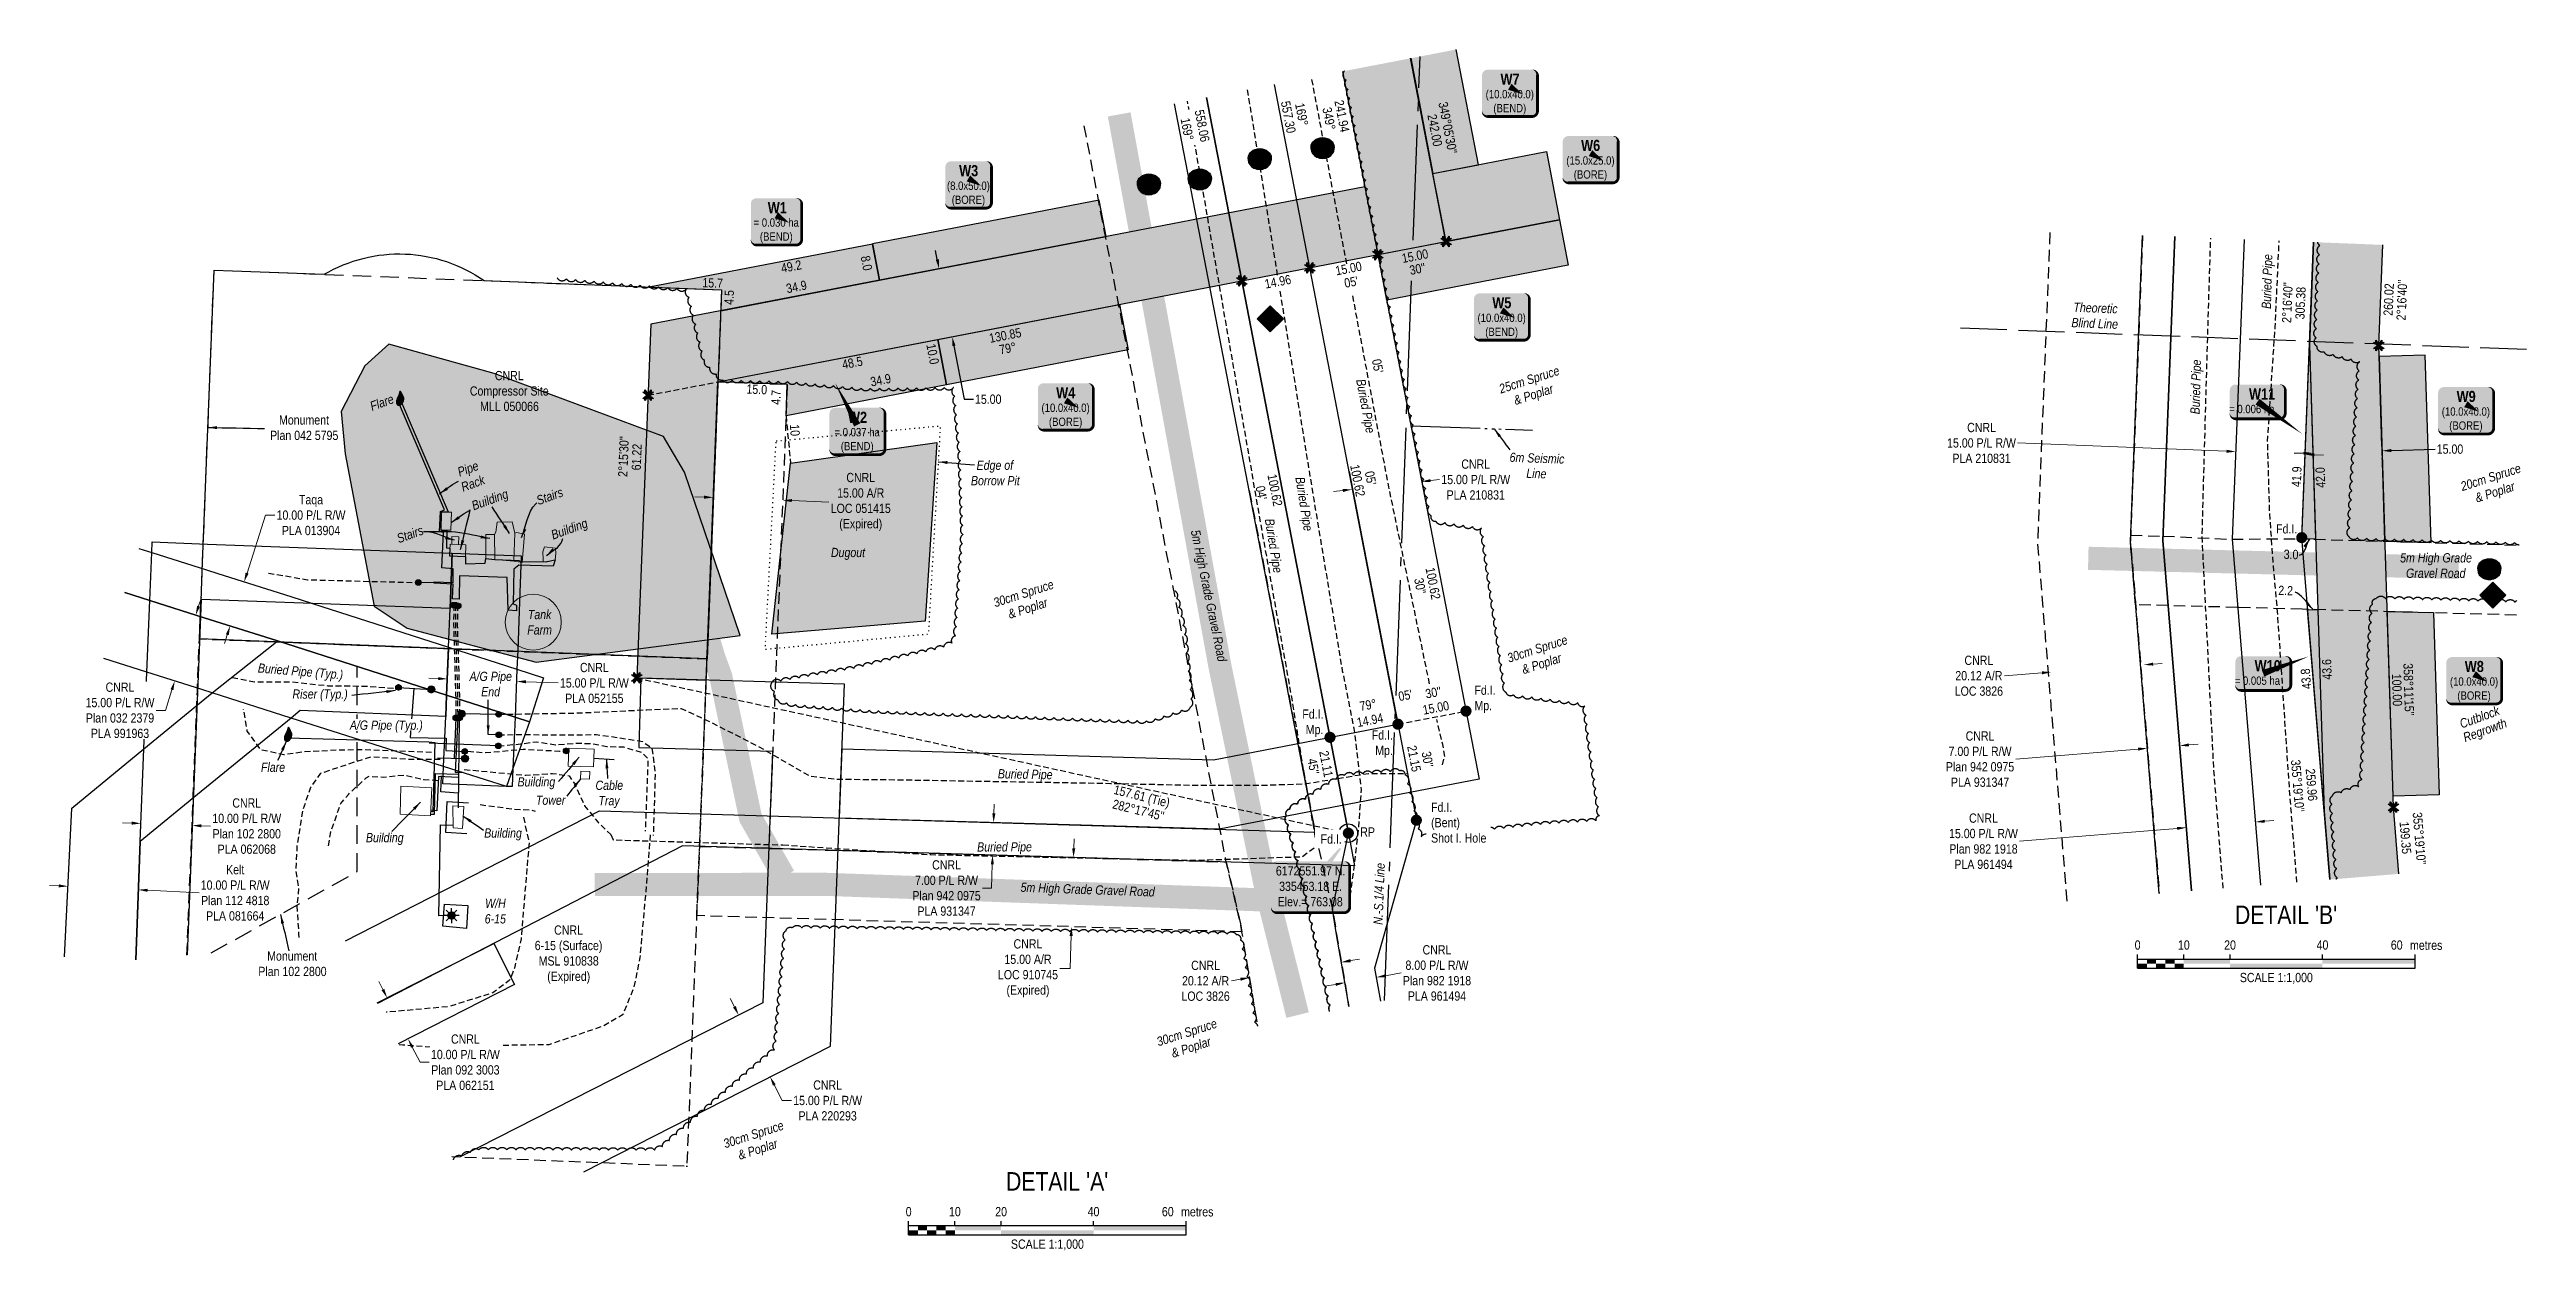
# Model space of a CAD drawing. Extents: x 334534 to 340950, y 6171582 to 6176056.
# Drawn here: x 336821 to 339500, y 6172908 to 6174207 of the extents above; entities that cross this region are included whole.
import ezdxf
from ezdxf.enums import TextEntityAlignment as Align

# ---------------------------------------------------------------- set-up
doc = ezdxf.new("R2010")
doc.units = 0
doc.header["$LTSCALE"] = 5
doc.header["$PDSIZE"] = 0.5
for name, pattern in [('0', [1, 1, 0]), ('foc-ACCESSROAD', [3.75, 2.5, -1.25]), ('foc-MONUMENT-BDYS', [6, 4, -2]), ('foc-QUARTERLINE', [33, 25, -3, 2, -3]), ('foc-SEISMIC', [20.5, 15, -1, 0.5, -1, 0.5, -1, 0.5, -1]), ('foc-TIELINE', [1.875, 1.25, -0.625]), ('foc-TOPO', [1, 0.2, -0.8]), ('foc-TRAV', [1.875, 1.25, -0.625]), ('foc-UNSURVEYED', [12.5, 10, -2.5]), ('UG_PIPE', [1.875, 1.25, -0.625])]:
    doc.linetypes.add(name, pattern=pattern)
doc.layers.get('Defpoints').update_dxf_attribs({"color": 9})
for name, color, linetype in [('35', 37, 'Continuous'), ('AS-CABLE', 224, 'foc-CABLE'), ('AS-FENCE', 48, 'foc-FENCE'), ('AS-PIPE-AG', 44, 'Continuous'), ('AS-PIPE-UG', 44, 'UG_PIPE'), ('AS-PIPE-UG-T', 44, 'Continuous'), ('AS-ROADS', 254, 'Continuous'), ('AS-SEISMIC', 224, 'foc-SEISMIC'), ('AS-SYMBOL', 7, 'Continuous'), ('C-AR', 13, 'foc-ACCESSROAD'), ('C-RW', 13, 'Continuous'), ('C-WS', 13, 'foc-ACCESSROAD'), ('C-WS-S', 13, 'Continuous'), ('DETAIL-T', 7, 'Continuous'), ('F-RW', 190, 'Continuous'), ('L-BD', 7, 'Continuous'), ('L-BD1', 253, 'Continuous'), ('L-MON', 1, 'Continuous'), ('L-MON-PLAN', 7, 'foc-MONUMENT-BDYS'), ('L-MON-T', 1, 'Continuous'), ('L-SECQ', 8, 'foc-QUARTERLINE'), ('L-TIE', 7, 'foc-TIELINE'), ('L-USEC', 7, 'foc-UNSURVEYED'), ('P-BORE', 7, 'Continuous'), ('P-CROSSINGS', 250, 'Continuous'), ('P-PROPOSED', 10, 'Continuous'), ('P-PROPOSED-H', 21, 'Continuous'), ('P-TEMP-BLOCKS', 250, 'Continuous'), ('P-TEMP-BLUE', 146, 'Continuous'), ('P-TRAV', 4, 'foc-TRAV'), ('P-TXT', 4, 'Continuous'), ('T-BUSH', 110, '0'), ('T-BUSH-T', 110, 'Continuous'), ('T-GENERAL', 48, 'foc-TOPO'), ('T-TIE', 201, 'foc-TIELINE'), ('T-WATER', 160, 'Continuous'), ('T-WATER-H', 133, 'Continuous'), ('T-WATER-T', 170, 'Continuous')]:
    doc.layers.add(name, color=color, linetype=linetype)
for name, color, linetype, lineweight in [('AS-GENERAL', 48, 'Continuous', 18), ('C-AR-T', 13, 'Continuous', 9), ('C-RW-T', 13, 'Continuous', 9), ('C-WS-T', 13, 'Continuous', 9), ('F-RW-T', 190, 'Continuous', 9), ('T-TEXT', 48, 'Continuous', 18), ('T-TIE-T', 201, 'Continuous', 18)]:
    doc.layers.add(name, color=color, linetype=linetype, lineweight=lineweight)
doc.layers.add('P-TEMP-BLUE-H', color=7, linetype='Continuous', true_color=0x99e6ff)
doc.styles.add('80', font='ARIALN.TTF', dxfattribs={"height": 10})
doc.styles.add('80CG', font='ARIALN.TTF', dxfattribs={"height": 10})
doc.styles.add('80L', font='ARIALN.TTF', dxfattribs={"height": 10})
doc.styles.add('80LS', font='ARIALNI.TTF', dxfattribs={"height": 10})
doc.styles.add('BOLD', font='ARIALNB.TTF')
doc.styles.add('Crossing', font='ARIALN.TTF', dxfattribs={"height": 10})
doc.styles.add('foc-LtypeFont', font='ARIALN.TTF', dxfattribs={"height": 7.35})
doc.linetypes.add('foc-CABLE', pattern='A,2,-1,["C",foc-LtypeFont,S=0.2,R=0,X=-0.625,Y=-0.75],-1.24,8', length=12.24)
doc.linetypes.add('foc-FENCE', pattern='A,10,-1,["X",foc-LtypeFont,S=0.2,R=0,X=-0.625,Y=-0.75],-1.24', length=12.24)
doc.dimstyles.new('Compass 5 000', dxfattribs={"dimscale": 5, "dimtxt": 9, "dimasz": 2, "dimexe": 0.2, "dimexo": 0.0625, "dimgap": 0.5, "dimtad": 0, "dimtih": 1, "dimtoh": 1, "dimzin": 0, "dimdsep": 46, "dimtxsty": '80CG', "dimcen": 0.1, "dimse1": 1, "dimse2": 1, "dimclrd": 256, "dimclrt": 256, "dimaunit": 1, "dimadec": 4, "dimazin": 0, "dimtfac": 0.06, "dimtofl": 0, "dimtmove": 0, "dimatfit": 1, "dimfxl": 0.2, "dimtolj": 1, "dimtzin": 0, "dimlwd": -1, "dimarcsym": 0})

msp = doc.modelspace()

# ---------------------------------------------------------------- texts
at = {"color": 0, "style": '80L'}
for s, p in [('21.15', (338296.67, 6173440.009)), ("30''", (338311.221, 6173439.152))]:
    msp.add_text(s, height=9.998, rotation=280.9241, dxfattribs=at).set_placement(p, align=Align.MIDDLE)
at = {"layer": 'AS-GENERAL', "char_height": 9.99813, "attachment_point": 1, "style": '80L'}
for s, width, insert in [('\\pi6.47601;{\\fArial Narrow|b0|i1|c0|p34;Edge of \\P\\pi0.3039;Borrow Pit}', 53.37422, (337816.977, 6173762.408)), ('\\pi0.45619;{\\fArial Narrow|b0|i1|c0|p34;5m High Grade \\P\\pi6.87382;Gravel Road}', 77.49427, (339362.698, 6173662.228))]:
    msp.add_mtext_dynamic_manual_height_columns(s, width=width, gutter_width=50, heights=[0], dxfattribs=dict(at, insert=insert))
at = {"layer": 'AS-PIPE-UG-T', "char_height": 9.99804, "attachment_point": 1}
for s, width, insert, rotation, style in [('{\\fArial Narrow|b0|i1|c0|p34;Buried Pipe}', 75.20914, (339213.382, 6173926.792), 88.399845, '80L'), ('{\\fArial Narrow|b0|i1|c0|p34;Buried Pipe}', 75.20914, (339136.22, 6173812.736), 88.399845, '80L'), ('{\\fArial Narrow|b0|i1|c0|p34;Buried Pipe}', 75.20914, (338243.714, 6173851.444), 280.676904, '80L'), ('{\\fArial Narrow|b0|i1|c0|p34;Buried Pipe}', 75.20914, (338177.961, 6173745.617), 279.209604, '80L'), ('{\\fArial Narrow|b0|i1|c0|p34;Buried Pipe}', 75.20914, (338144.985, 6173700.28), 279.209604, '80L'), ('Buried Pipe (Typ.)', 91.83261, (337046.564, 6173543.158), 355.329954, '80LS'), ('Buried Pipe', 59.03588, (337846.491, 6173428.616), 359.03514, '80LS'), ('{\\fArial Narrow|b0|i1|c0|p34;Buried Pipe}', 75.20914, (337823.99, 6173349.383), 0.177295, '80L')]:
    msp.add_mtext_dynamic_manual_height_columns(s, width=width, gutter_width=50, heights=[0], dxfattribs=dict(at, insert=insert, rotation=rotation, style=style))
at = {"layer": 'AS-PIPE-UG-T', "insert": (337274.919, 6173533.966), "char_height": 9.99804, "attachment_point": 1, "style": '80LS'}
msp.add_mtext_dynamic_manual_height_columns('\\pi0.05446;A/G Pipe \\P\\pi12.64067;End', width=45.66617, gutter_width=50, heights=[0], dxfattribs=at)
at = {"layer": 'AS-SEISMIC', "insert": (338399.645, 6173771.173), "char_height": 9.99804, "attachment_point": 1, "rotation": 357.97105, "style": '80LS'}
msp.add_mtext_dynamic_manual_height_columns('\\pi0.5332;6m Seismic \\P\\pi19.21986;Line', width=59.42469, gutter_width=50, heights=[0], dxfattribs=at)
at = {"layer": 'C-WS-T', "char_height": 9.9981, "attachment_point": 1, "style": '80L'}
for s, insert in [('\\pi32.91302;CNRL\\P\\pi5.88541;Compressor Site\\P\\pi16.86559;MLL 050066', (337269.426, 6173859.446)), ('\\pi32.91302;CNRL\\P\\pi11.95861;6-15 (Surface)\\P\\pi16.21769;MSL 910838\\P\\pi25.47242;(Expired)', (337333.544, 6173259.419))]:
    msp.add_mtext_dynamic_manual_height_columns(s, width=96.01812, gutter_width=45, heights=[0], dxfattribs=dict(at, insert=insert))
at = {"layer": 'DETAIL-T', "color": 3, "char_height": 19.9961, "width": 223.81422, "attachment_point": 5, "style": '80CG'}
for s, insert in [("DETAIL 'B'", (339239.842, 6173271.017)), ("DETAIL 'A'", (337910.569, 6172982.521))]:
    msp.add_mtext(s, dxfattribs=dict(at, insert=insert))
at = {"layer": 'L-BD', "color": 0, "style": '80L'}
for s, p in [('557.30', (338152.464, 6174150.412)), ('169°', (338167.79, 6174148.235))]:
    msp.add_text(s, height=9.998, rotation=280.9241, dxfattribs=at).set_placement(p)
for s, p in [('349°', (338204.631, 6174132.465)), ('241.94', (338218.62, 6174135.165)), ("05'", (338257.239, 6173864.864)), ('100.62', (338235.587, 6173740.837)), ("05'", (338249.576, 6173743.537)), ("30''", (338303.179, 6173626.843)), ('100.62', (338317.168, 6173629.543))]:
    msp.add_text(s, height=9.998, rotation=280.9241, dxfattribs=at).set_placement(p, align=Align.MIDDLE)
at = {"layer": 'L-BD', "style": '80L'}
for s, height, rotation, p in [('15.00', 9.9981, 10.9084, (338225.755, 6173970.397)), ('15.00', 9.9981, 10.9084, (338297.609, 6173983.833)), ("30''", 9.9981, 10.9084, (338300.306, 6173969.843)), ('14.96', 9.9981, 10.9084, (338149.301, 6173956.119)), ("05'", 9.9981, 10.9084, (338228.593, 6173955.671)), ('130.85', 9.9981, 10.9084, (337854.35, 6173897.981)), ('79°', 9.9981, 10.9084, (337857.046, 6173883.991)), ("2°15'30''", 9.9981, 87.7412, (337441.489, 6173766.809)), ('61.22', 9.9981, 87.7412, (337455.725, 6173766.247)), ("04'", 9.9981, 280.9101, (338131.435, 6173727.602)), ('100.62', 9.9981, 280.9101, (338146.161, 6173730.441)), ('79°', 9.9981, 10.2165, (338246.868, 6173498.106)), ("45''", 9.9981, 280.8214, (338187.632, 6173431.588)), ('21.11', 9.9981, 280.8214, (338201.626, 6173434.263)), ('157.61 (Tie)', 9.99813, 346.0055, (338001.85, 6173398.087)), ("282°17'45''", 9.99813, 346.0055, (337998.405, 6173384.263))]:
    msp.add_text(s, height=height, rotation=rotation, dxfattribs=at).set_placement(p, align=Align.MIDDLE)
for s, height, rotation, p in [("30''", 9.998, 10.786982, (338309.946, 6173504.969)), ("05'", 9.998, 10.786982, (338280.727, 6173502.1)), ('15.00', 9.998, 10.786982, (338307.029, 6173487.409)), ('14.94', 9.998, 10.786982, (338235.784, 6173474.019)), ("355°19'10''", 9.99804, 274.681457, (339245.049, 6173438.374)), ('259.96', 9.998, 274.681457, (339260.924, 6173428.716)), ("355°19'10''", 9.99804, 274.681457, (339376.732, 6173381.509))]:
    msp.add_text(s, height=height, rotation=rotation, dxfattribs=at).set_placement(p)
at = {"layer": 'L-BD1', "style": '80L'}
for s, height, rotation, p in [('242.00', 9.9981, 280.9084, (338319.172, 6174119.863)), ("349%%D05'30''", 9.99813, 280.9084, (338333.162, 6174122.559)), ('260.02', 9.9981, 87.7229, (339350.756, 6173936.716)), ("2°16'40''", 9.9981, 87.7229, (339364.992, 6173936.15)), ('100.00', 9.9981, 271.8128, (339359.856, 6173514.253)), ("358°11'15''", 9.99813, 271.5944, (339372.51, 6173514.749)), ('199.35', 9.9981, 274.6805, (339368.941, 6173354.301))]:
    msp.add_text(s, height=height, rotation=rotation, dxfattribs=at).set_placement(p, align=Align.MIDDLE)
at = {"layer": 'L-MON', "attachment_point": 1, "style": '80L'}
for s, insert, char_height in [('Fd.I.\\PMp.', (338361.924, 6173519.023), 9.998), ('\\pi-2.761;Fd.I.\\P\\pi0.95587;Mp.', (338178.482, 6173493.119), 9.99804), ('\\pi-2.761;Fd.I.\\P\\pi0.95587;Mp.', (338253.632, 6173470.508), 9.99804)]:
    msp.add_mtext_dynamic_manual_height_columns(s, width=18.21716, gutter_width=50, heights=[0], dxfattribs=dict(at, insert=insert, char_height=char_height))
at = {"layer": 'L-SECQ', "insert": (338252.501, 6173260.451), "char_height": 9.99804, "attachment_point": 1, "rotation": 87.841145, "style": '80LS'}
msp.add_mtext_dynamic_manual_height_columns('N.-S.1/4 Line', width=66.67572, gutter_width=50, heights=[0], dxfattribs=at)
at = {"layer": 'L-USEC', "insert": (339008.205, 6173933.539), "char_height": 9.99813, "attachment_point": 1, "rotation": 357.83363, "style": '80L'}
msp.add_mtext_dynamic_manual_height_columns('\\pi1.84151;{\\fArial Narrow|b0|i1|c0|p34;Theoretic \\P\\pi0.3036;Blind Line}', width=50.12729, gutter_width=50, heights=[0], dxfattribs=at)
at = {"layer": 'P-TEMP-BLUE', "style": '80L'}
for s, rotation, p in [('49.2', 10.9084, (337622.976, 6173972.5)), ('8.0', 280.9084, (337704.451, 6173976.064)), ('15.7', 357.7631, (337537.972, 6173954.637)), ('4.5', 87.7509, (337555.747, 6173938.997)), ('34.9', 10.9084, (337628.553, 6173950.508)), ('48.5', 10.9084, (337689, 6173868.266)), ('10.0', 280.9084, (337776.006, 6173877.754)), ('15.0', 357.7509, (337585.705, 6173839.504)), ('4.7', 87.7509, (337606.415, 6173830.87)), ('34.9', 10.9084, (337719.64, 6173849.577)), ('41.9', 87.7662, (339251.19, 6173745.004)), ('42.0', 91.8429, (339276.916, 6173744.13)), ('3.0', 358.3504, (339245.206, 6173660.923)), ('2.2', 358.4321, (339239.354, 6173621.916)), ('43.6', 91.7913, (339283.894, 6173536.466)), ('43.8', 94.6805, (339261.314, 6173526.301))]:
    msp.add_text(s, height=9.9981, rotation=rotation, dxfattribs=at).set_placement(p, align=Align.MIDDLE)
at = {"layer": 'T-BUSH-T', "attachment_point": 1}
for s, width, gutter_width, insert, char_height, rotation, style in [('\\pi0.70676;{\\fArial Narrow|b0|i1|c0|p34;25cm Spruce \\P\\pi11.95633;& Poplar}', 67.93567, 45, (338386.842, 6173844.236), 9.9981, 17.838206, '80L'), ('\\pi0.70676;{\\fArial Narrow|b0|i1|c0|p34;20cm Spruce \\P\\pi11.95633;& Poplar}', 67.93567, 45, (339426.819, 6173738.681), 9.9981, 17.838206, '80L'), ('\\pi0.68289;{\\fArial Narrow|b0|i1|c0|p34;30cm Spruce \\P\\pi11.95633;& Poplar}', 67.93567, 45, (337839.893, 6173612.94), 9.9981, 17.838206, '80L'), ('\\pi0.68289;{\\fArial Narrow|b0|i1|c0|p34;30cm Spruce \\P\\pi11.95633;& Poplar}', 67.93567, 45, (338395.61, 6173552.983), 9.9981, 17.838206, '80L'), ('Regrowth', 48.8308, 50, (339430.115, 6173467.116), 9.998, 20, '80LS'), ('\\pi0.68289;{\\fArial Narrow|b0|i1|c0|p34;30cm Spruce \\P\\pi11.95633;& Poplar}', 67.93567, 45, (338016.471, 6173137.875), 9.9981, 17.838206, '80L'), ('\\pi0.68289;{\\fArial Narrow|b0|i1|c0|p34;30cm Spruce \\P\\pi11.95633;& Poplar}', 67.93567, 45, (337547.776, 6173027.533), 9.9981, 17.838206, '80L')]:
    msp.add_mtext_dynamic_manual_height_columns(s, width=width, gutter_width=gutter_width, heights=[0], dxfattribs=dict(at, insert=insert, char_height=char_height, rotation=rotation, style=style))
at = {"layer": 'T-TEXT', "attachment_point": 1}
for s, width, insert, char_height, rotation, style in [('\\pi2.05005;Flare', 29.34966, (337164.257, 6173824.826), 9.99618, 20, '80LS'), ('\\pi3.63539;Pipe \\P\\pi1.60343;Rack', 29.34966, (337257.432, 6173753.152), 9.99618, 20, '80LS'), ('\\pi6.19401;Stairs', 40.82189, (337340.347, 6173721.439), 9.99618, 20, '80LS'), ('\\pi0.30267;Building', 40.82189, (337275.795, 6173717.804), 9.99618, 20, '80LS'), ('\\pi6.19401;Stairs', 40.82189, (337189.329, 6173680.262), 9.99618, 20, '80LS'), ('\\pi0.30267;Building', 40.82189, (337361.711, 6173686.136), 9.99618, 20, '80LS'), ('\\pi4.47724;{\\fArial Narrow|b0|i1|c0|p34;5m High Grade Gravel Road}', 153.86473, (338063.953, 6173692.709), 9.99804, 281.691139, '80L'), ('Cutblock', 48.8308, (339426.382, 6173481.917), 9.998, 20, '80LS'), ('{\\fArial Narrow|b0|i1|c0|p34;5m High Grade Gravel Road}', 196.6721, (337871.229, 6173305.875), 9.99804, 357.953119, '80L')]:
    msp.add_mtext_dynamic_manual_height_columns(s, width=width, gutter_width=50, heights=[0], dxfattribs=dict(at, insert=insert, char_height=char_height, rotation=rotation, style=style))
at = {"layer": 'T-TEXT', "attachment_point": 1, "style": '80LS'}
for s, width, insert, char_height in [('\\pi0.99375;Tank \\P\\pi0.3288;Farm', 26.63479, (337337.068, 6173600.872), 9.99804), ('Riser (Typ.)', 62.796, (337083.415, 6173514.842), 9.99804), ('Flare', 54.50374, (337049.367, 6173435.625), 9.998), ('Building', 41.27546, (337326.897, 6173419.796), 9.998), ('\\pi0.57122;Cable \\P\\pi3.78;Tray', 29.73847, (337410.635, 6173416.112), 9.99804), ('Tower', 62.796, (337346.764, 6173399.984), 9.998), ('Building', 62.796, (337162.915, 6173359.472), 9.998), ('Building', 62.796, (337290.826, 6173364.44), 9.998)]:
    msp.add_mtext_dynamic_manual_height_columns(s, width=width, gutter_width=50, heights=[0], dxfattribs=dict(at, insert=insert, char_height=char_height))
at = {"layer": 'T-TIE-T', "style": '80L'}
msp.add_text('10', height=9.9981, rotation=274.178983, dxfattribs=at).set_placement((337626.905, 6173795.368), align=Align.MIDDLE)
at = {"layer": 'T-WATER-T', "insert": (337619.429, 6173668.041), "char_height": 9.9981, "attachment_point": 1, "style": '80L'}
msp.add_mtext_dynamic_manual_height_columns('\\pi46.46761;{\\fArial Narrow|b0|i1|c0|p34;Dugout}', width=129.75633, gutter_width=45, heights=[0], dxfattribs=at)

# ---------------------------------------------------------------- blocks, each defined once
blk = doc.blocks.new('*U30')
at = {"color": 0}
for p, q in [((-150, 0), (-150, 15)), ((-150, 10), (150.2, 10)), ((-150, 0), (150.2, 0)), ((-100, 10), (-100, 15)), ((-50, 10), (-50, 15)), ((50, 10), (50, 15)), ((150.2, 0), (150.2, 15))]:
    blk.add_line(p, q, dxfattribs=at)
for points in [[(-150, 5), (-140, 5), (-150, 0), (-140, 0)], [(-140, 10), (-130, 10), (-140, 5), (-130, 5)], [(-130, 5), (-120, 5), (-130, 0), (-120, 0)], [(-120, 10), (-110, 10), (-120, 5), (-110, 5)], [(-110, 5), (-100, 5), (-110, 0), (-100, 0)], [(-100, 10), (-50, 10), (-100, 5), (-50, 5)], [(-50, 5), (50, 5), (-50, 0), (50, 0)], [(50, 10), (150.2, 10), (50, 5), (150.2, 5)]]:
    blk.add_solid(points, dxfattribs=at)
at = {"color": 0, "style": '80'}
blk.add_text('metres', height=10, dxfattribs=at).set_placement((162.2, 20), align=Align.CENTER)
at = {"color": 0, "char_height": 10, "style": '80'}
for s, insert, attachment_point in [('0', (-150, 30.2), 2), ('10', (-100, 30.2), 2), ('20', (-50, 30.2), 2), ('40', (50, 30.2), 2), ('60', (136.7, 30.2), 3), ('SCALE 1:1,000', (0.1, -5), 2)]:
    blk.add_mtext(s, dxfattribs=dict(at, insert=insert, attachment_point=attachment_point))
blk = doc.blocks.new('*D121')
at = {"layer": 'Defpoints', "color": 0, "transparency": 16777216}
for p in [(336840.7, 6173301.8), (336841.4, 6173315.8), (336917.4, 6173312)]:
    blk.add_point(p, dxfattribs=at)
at = {"layer": 'F-RW-T', "transparency": 16777216}
for p, q in [((336830.7, 6173302.3), (336820.7, 6173302.8)), ((336926.7, 6173297.5), (336982.4, 6173294.7))]:
    blk.add_line(p, q, dxfattribs=at)
for points in [[(336830.8, 6173303.9), (336830.6, 6173300.6), (336840.7, 6173301.8)], [(336926.8, 6173299.1), (336926.6, 6173295.8), (336916.7, 6173298)]]:
    blk.add_solid(points, dxfattribs=at)
at = {"layer": 'F-RW-T', "transparency": 16777216, "insert": (337021.5, 6173294.7), "char_height": 10, "attachment_point": 5, "style": '80CG'}
blk.add_mtext('\\A1;Kelt\\P10.00 P/L R/W\\PPlan 112 4818\\PPLA 081664', dxfattribs=at)
blk = doc.blocks.new('*D122')
at = {"layer": 'Defpoints', "color": 0, "transparency": 16777216}
for p in [(337031.2, 6173631.1), (337322.5, 6173537.9), (337307.2, 6173490.3)]:
    blk.add_point(p, dxfattribs=at)
at = {"layer": 'F-RW-T', "transparency": 16777216}
for p, q in [((337034.3, 6173640.7), (337054.4, 6173703.4)), ((337054.4, 6173703.4), (337064.4, 6173703.4)), ((337012.9, 6173574), (337009.9, 6173564.5))]:
    blk.add_line(p, q, dxfattribs=at)
for points in [[(337032.7, 6173641.2), (337035.9, 6173640.2), (337031.2, 6173631.1)], [(337011.4, 6173574.5), (337014.5, 6173573.5), (337016, 6173583.5)]]:
    blk.add_solid(points, dxfattribs=at)
at = {"layer": 'F-RW-T', "transparency": 16777216, "insert": (337103.5, 6173703.4), "char_height": 10, "attachment_point": 5, "style": '80CG'}
blk.add_mtext('\\A1;Taqa\\P10.00 P/L R/W\\PPLA 013904', dxfattribs=at)
blk = doc.blocks.new('FLARE')
h = blk.add_hatch(color=255)
h.dxf.hatch_style = 1
h.paths.add_polyline_path([(0.16, 2.41, 0.114147), (0.13, 2.43), (0.11, 2.44, 0.261551), (0.01, 2.42), (0, 2.41, 0.131268), (-0.03, 2.37), (-0.04, 2.35, 0.041497), (-0.05, 2.33), (-0.05, 2.29, 0.015174), (-0.05, 2.29), (-0.06, 2.24, 0.004376), (-0.06, 2.24), (-0.07, 2.18), (-0.08, 2.11), (-0.09, 2.05), (-0.1, 1.98), (-0.12, 1.91), (-0.14, 1.83), (-0.17, 1.76), (-0.19, 1.68), (-0.22, 1.61), (-0.26, 1.53), (-0.29, 1.46), (-0.32, 1.39), (-0.36, 1.32), (-0.39, 1.25, 0.000505), (-0.39, 1.25), (-0.43, 1.18, 0.002398), (-0.43, 1.18), (-0.46, 1.1, 0.004177), (-0.46, 1.1), (-0.5, 1.03, 0.005735), (-0.5, 1.03), (-0.53, 0.95, 0.006994), (-0.53, 0.95), (-0.56, 0.87, 0.00791), (-0.57, 0.87), (-0.6, 0.78, 0.008323), (-0.6, 0.78), (-0.63, 0.69, 0.008095), (-0.63, 0.68), (-0.66, 0.59, 0.008067), (-0.66, 0.59), (-0.68, 0.49, 0.008387), (-0.68, 0.49), (-0.7, 0.39, 0.009056), (-0.71, 0.38), (-0.72, 0.28, 0.010123), (-0.72, 0.28), (-0.74, 0.18, 0.011689), (-0.74, 0.18), (-0.75, 0.08, 0.013925), (-0.75, 0.08), (-0.75, -0.02, 0.016488), (-0.75, -0.02), (-0.75, -0.11, 0.017255), (-0.75, -0.12), (-0.74, -0.2, 0.01735), (-0.74, -0.2), (-0.73, -0.28, 0.017311), (-0.73, -0.29), (-0.71, -0.36, 0.01715), (-0.71, -0.36), (-0.69, -0.43, 0.016886), (-0.69, -0.44), (-0.66, -0.5, 0.016546), (-0.66, -0.5), (-0.63, -0.56, 0.016164), (-0.63, -0.56), (-0.6, -0.61, 0.016329), (-0.6, -0.62), (-0.57, -0.66, 0.018828), (-0.57, -0.67), (-0.54, -0.71, 0.022087), (-0.53, -0.71), (-0.5, -0.75, 0.025345), (-0.49, -0.76), (-0.46, -0.78, 0.028234), (-0.45, -0.79), (-0.42, -0.82, 0.030298), (-0.41, -0.82), (-0.37, -0.84, 0.031129), (-0.36, -0.85), (-0.32, -0.86, 0.030544), (-0.31, -0.87), (-0.27, -0.88, 0.028465), (-0.26, -0.88), (-0.22, -0.89, 0.025311), (-0.21, -0.89), (-0.16, -0.89, 0.02283), (-0.15, -0.89), (-0.11, -0.89, 0.021226), (-0.1, -0.89), (-0.05, -0.88, 0.020401), (-0.04, -0.88), (0, -0.87, 0.020299), (0.01, -0.87), (0.05, -0.85, 0.020911), (0.06, -0.85), (0.11, -0.83, 0.022277), (0.11, -0.83), (0.15, -0.81, 0.023712), (0.16, -0.8), (0.2, -0.78, 0.022408), (0.21, -0.78), (0.24, -0.75, 0.01993), (0.25, -0.74), (0.28, -0.72, 0.017146), (0.28, -0.71), (0.31, -0.68, 0.014211), (0.32, -0.68), (0.35, -0.64, 0.011221), (0.35, -0.64), (0.37, -0.61, 0.008212), (0.38, -0.61), (0.4, -0.57, 0.005172), (0.4, -0.57), (0.42, -0.54, 0.002523), (0.43, -0.54), (0.45, -0.5, 0.001671), (0.45, -0.5), (0.47, -0.47, 0.001229), (0.47, -0.47), (0.49, -0.44, 0.00075), (0.49, -0.44), (0.51, -0.41, 0.00026), (0.51, -0.41), (0.54, -0.37), (0.56, -0.34), (0.58, -0.3), (0.61, -0.27), (0.63, -0.23, 0.001311), (0.63, -0.23), (0.66, -0.19, 0.003726), (0.66, -0.19), (0.69, -0.15, 0.006065), (0.69, -0.14), (0.72, -0.1, 0.008452), (0.72, -0.1), (0.74, -0.05, 0.010991), (0.75, -0.05), (0.77, 0, 0.013767), (0.77, 0), (0.79, 0.05, 0.016839), (0.8, 0.05), (0.81, 0.1, 0.019104), (0.82, 0.11), (0.83, 0.15, 0.016987), (0.83, 0.16), (0.84, 0.21, 0.013636), (0.84, 0.21), (0.85, 0.26, 0.010244), (0.85, 0.27), (0.86, 0.31, 0.006846), (0.86, 0.32), (0.86, 0.37, 0.003419), (0.86, 0.37), (0.86, 0.41), (0.87, 0.46), (0.87, 0.5), (0.88, 0.54), (0.88, 0.59), (0.89, 0.63, 0.001278), (0.89, 0.63), (0.89, 0.67, 0.004735), (0.89, 0.67), (0.9, 0.71, 0.008354), (0.9, 0.72), (0.9, 0.76, 0.012059), (0.9, 0.76), (0.9, 0.8, 0.015712), (0.9, 0.81), (0.9, 0.85, 0.018457), (0.9, 0.85), (0.9, 0.89, 0.018102), (0.9, 0.9), (0.89, 0.94, 0.016533), (0.89, 0.95), (0.88, 0.99, 0.014576), (0.88, 0.99), (0.87, 1.03, 0.012435), (0.86, 1.04), (0.85, 1.08, 0.010283), (0.85, 1.09), (0.83, 1.13, 0.00824), (0.83, 1.13), (0.81, 1.18, 0.00638), (0.81, 1.18), (0.78, 1.23, 0.004735), (0.78, 1.23), (0.76, 1.29, 0.003388), (0.75, 1.29), (0.73, 1.34, 0.002345), (0.73, 1.34), (0.7, 1.4, 0.001492), (0.7, 1.4), (0.67, 1.46, 0.000746), (0.67, 1.46), (0.63, 1.51), (0.6, 1.57), (0.57, 1.62), (0.55, 1.68), (0.52, 1.73), (0.49, 1.78), (0.47, 1.83), (0.45, 1.87), (0.42, 1.92), (0.4, 1.97), (0.38, 2.02), (0.35, 2.08, 0.000332), (0.35, 2.08), (0.33, 2.13, 0.001849), (0.33, 2.13), (0.3, 2.19, 0.0038), (0.3, 2.19), (0.27, 2.24, 0.006473), (0.27, 2.24), (0.25, 2.29, 0.010865), (0.24, 2.3), (0.22, 2.34, 0.019524), (0.22, 2.34), (0.19, 2.38, 0.041077), (0.18, 2.39)])
at = {"color": 48, "flags": 128}
for points in [[(0.11, -0.72), (0.07, -0.74), (0.03, -0.76), (-0.02, -0.77), (-0.07, -0.78), (-0.11, -0.79), (-0.16, -0.79), (-0.2, -0.79), (-0.25, -0.78), (-0.29, -0.77), (-0.32, -0.76), (-0.36, -0.74), (-0.4, -0.71), (-0.43, -0.68), (-0.46, -0.65), (-0.49, -0.61), (-0.52, -0.56), (-0.54, -0.51), (-0.57, -0.46), (-0.59, -0.4), (-0.61, -0.33), (-0.63, -0.26), (-0.64, -0.19), (-0.65, -0.11), (-0.65, -0.02), (-0.65, 0.07), (-0.64, 0.17), (-0.63, 0.27), (-0.61, 0.36), (-0.58, 0.46), (-0.56, 0.56), (-0.53, 0.66), (-0.5, 0.75), (-0.47, 0.83), (-0.44, 0.91), (-0.41, 0.99), (-0.37, 1.06), (-0.34, 1.13), (-0.3, 1.2), (-0.27, 1.27), (-0.23, 1.34), (-0.2, 1.42), (-0.16, 1.49), (-0.13, 1.57), (-0.1, 1.65), (-0.07, 1.73), (-0.04, 1.8), (-0.02, 1.88), (0, 1.96), (0.01, 2.03), (0.02, 2.1), (0.03, 2.17), (0.04, 2.22), (0.05, 2.27), (0.05, 2.31), (0.06, 2.34), (0.08, 2.35), (0.09, 2.34), (0.11, 2.32), (0.13, 2.29), (0.16, 2.25), (0.18, 2.2), (0.21, 2.14), (0.24, 2.09), (0.26, 2.03), (0.29, 1.98), (0.31, 1.93), (0.33, 1.88), (0.36, 1.83), (0.38, 1.78), (0.41, 1.73), (0.43, 1.68), (0.46, 1.63), (0.49, 1.58), (0.52, 1.52), (0.55, 1.47), (0.58, 1.41), (0.61, 1.35), (0.64, 1.3), (0.67, 1.24), (0.69, 1.19), (0.72, 1.14), (0.74, 1.09), (0.75, 1.05), (0.77, 1), (0.78, 0.96), (0.79, 0.92), (0.8, 0.88), (0.8, 0.84), (0.8, 0.8), (0.8, 0.76), (0.8, 0.72), (0.79, 0.68), (0.79, 0.64), (0.78, 0.6), (0.78, 0.56), (0.77, 0.51), (0.77, 0.47), (0.76, 0.42), (0.76, 0.37), (0.76, 0.33), (0.75, 0.28), (0.74, 0.23), (0.73, 0.18), (0.72, 0.13), (0.7, 0.09), (0.68, 0.04), (0.66, 0), (0.63, -0.05), (0.61, -0.09), (0.58, -0.13), (0.55, -0.17), (0.53, -0.21), (0.5, -0.25), (0.48, -0.28), (0.45, -0.32), (0.43, -0.35), (0.41, -0.38), (0.39, -0.42), (0.37, -0.45), (0.34, -0.48), (0.32, -0.51), (0.3, -0.55), (0.27, -0.58), (0.24, -0.61), (0.21, -0.64), (0.18, -0.67), (0.15, -0.7)], [(0.02, -0.75), (-0.01, -0.76), (-0.03, -0.77), (-0.05, -0.78), (-0.08, -0.78), (-0.11, -0.79), (-0.13, -0.79), (-0.16, -0.79), (-0.18, -0.78), (-0.2, -0.78), (-0.23, -0.77), (-0.25, -0.76), (-0.26, -0.74), (-0.28, -0.73), (-0.3, -0.71), (-0.32, -0.69), (-0.33, -0.66), (-0.35, -0.63), (-0.36, -0.6), (-0.37, -0.57), (-0.39, -0.53), (-0.4, -0.49), (-0.4, -0.45), (-0.41, -0.41), (-0.41, -0.36), (-0.41, -0.31), (-0.4, -0.25), (-0.39, -0.2), (-0.38, -0.14), (-0.37, -0.09), (-0.36, -0.03), (-0.34, 0.02), (-0.32, 0.07), (-0.31, 0.12), (-0.29, 0.16), (-0.27, 0.21), (-0.25, 0.25), (-0.23, 0.29), (-0.21, 0.33), (-0.19, 0.37), (-0.17, 0.41), (-0.15, 0.45), (-0.14, 0.49), (-0.12, 0.53), (-0.1, 0.58), (-0.08, 0.62), (-0.07, 0.66), (-0.06, 0.71), (-0.05, 0.75), (-0.04, 0.79), (-0.03, 0.83), (-0.03, 0.87), (-0.02, 0.9), (-0.02, 0.93), (-0.01, 0.95), (-0.01, 0.96), (0, 0.97), (0.01, 0.96), (0.02, 0.95), (0.03, 0.94), (0.04, 0.91), (0.06, 0.88), (0.07, 0.86), (0.09, 0.82), (0.1, 0.79), (0.12, 0.76), (0.13, 0.74), (0.14, 0.71), (0.16, 0.68), (0.17, 0.65), (0.18, 0.63), (0.2, 0.6), (0.21, 0.57), (0.23, 0.54), (0.25, 0.51), (0.26, 0.47), (0.28, 0.44), (0.3, 0.41), (0.31, 0.38), (0.33, 0.35), (0.34, 0.32), (0.36, 0.29), (0.37, 0.27), (0.38, 0.24), (0.39, 0.22), (0.39, 0.19), (0.4, 0.17), (0.4, 0.15), (0.41, 0.13), (0.41, 0.1), (0.41, 0.08), (0.4, 0.06), (0.4, 0.04), (0.4, 0.01), (0.39, -0.01), (0.39, -0.03), (0.39, -0.06), (0.39, -0.08), (0.38, -0.11), (0.38, -0.14), (0.38, -0.16), (0.38, -0.19), (0.37, -0.22), (0.37, -0.24), (0.36, -0.27), (0.35, -0.3), (0.34, -0.32), (0.32, -0.35), (0.31, -0.37), (0.3, -0.4), (0.28, -0.42), (0.27, -0.44), (0.25, -0.46), (0.24, -0.48), (0.22, -0.5), (0.21, -0.52), (0.2, -0.54), (0.19, -0.56), (0.17, -0.58), (0.16, -0.6), (0.15, -0.61), (0.14, -0.63), (0.12, -0.65), (0.11, -0.67), (0.09, -0.69), (0.08, -0.7), (0.06, -0.72), (0.04, -0.74)]]:
    blk.add_lwpolyline(points, close=True, dxfattribs=at)
blk = doc.blocks.new('PIG')
h = blk.add_hatch(color=255)
h.dxf.hatch_style = 1
edge = h.paths.add_edge_path()
edge.add_arc((0, 0), 0.85, 0, 360)
at = {"layer": 'AS-SYMBOL'}
h = blk.add_hatch(color=48, dxfattribs=at)
h.dxf.hatch_style = 1
h.paths.add_polyline_path([(-0.1, 0, 1), (-0.55, 0, 1)])
h = blk.add_hatch(color=48, dxfattribs=at)
h.dxf.hatch_style = 1
h.paths.add_polyline_path([(0.1, 0, 1), (0.55, 0, 1)])
at = {"layer": 'AS-SYMBOL', "color": 48}
for centre, radius in [((0, 0), 0.75), ((-0.33, 0), 0.225), ((0.33, 0), 0.225)]:
    blk.add_circle(centre, radius, dxfattribs=at)
blk = doc.blocks.new('RISER')
h = blk.add_hatch(color=255)
h.dxf.hatch_style = 1
edge = h.paths.add_edge_path()
edge.add_arc((0, 0), 0.7, 0, 360)
blk.add_hatch(color=48).paths.add_polyline_path([(0.58, -0.15), (-0.58, -0.15, 0.774597)])
at = {"color": 48}
blk.add_line((-0.58, -0.15), (0.58, -0.15), dxfattribs=at)
blk.add_circle((0, 0), 0.6, dxfattribs=at)
blk = doc.blocks.new('GAS')
h = blk.add_hatch(color=255)
h.dxf.hatch_style = 1
edge = h.paths.add_edge_path()
edge.add_arc((0, 0), 0.9, 0, 360)
for p, q in [((-0.81, 0), (-1.62, 0)), ((-0.57, 0.57), (-1.14, 1.14)), ((0, 0.81), (0, 1.62)), ((0.57, 0.57), (1.14, 1.14)), ((1.62, 0), (0.81, 0)), ((-0.57, -0.57), (-1.14, -1.14)), ((0, -0.81), (0, -1.62)), ((1.14, -1.14), (0.57, -0.57))]:
    blk.add_line(p, q)
blk.add_circle((0, 0), 0.8)
blk = doc.blocks.new('fdia')
at = {"color": 255, "const_width": 1}
blk.add_lwpolyline([(-0.5, 0, 1), (0.5, 0, 1)], format="xyb", close=True, dxfattribs=at)
blk = doc.blocks.new('Fdiaa')
blk.add_blockref('fdia', (0, 0))
blk = doc.blocks.new('fdib')
at = {"color": 1, "const_width": 1.6}
blk.add_lwpolyline([(-0.4, 0, 1), (0.4, 0, 1)], format="xyb", close=True, dxfattribs=at)
at = {"color": 1}
blk.add_circle((0, 0), 0.8, dxfattribs=at)
blk = doc.blocks.new('Fdibb')
blk.add_blockref('fdib', (0, 0))
blk = doc.blocks.new('fdicc')
for name in ['Fdibb', 'Fdiaa']:
    blk.add_blockref(name, (0, 0))
blk = doc.blocks.new('FDI')
blk.add_blockref('fdicc', (0, 0))
blk = doc.blocks.new('*D123')
at = {"layer": 'C-AR-T', "transparency": 16777216}
for p, q in [((337928.5, 6173343), (337928.8, 6173353)), ((337924.6, 6173213), (337925.4, 6173238)), ((337925.7, 6173248), (337925.4, 6173238)), ((337913.3, 6173213), (337924.6, 6173213))]:
    blk.add_line(p, q, dxfattribs=at)
for points in [[(337926.8, 6173343), (337930.2, 6173342.9), (337928.2, 6173333)], [(337924, 6173248.1), (337927.4, 6173248), (337926, 6173258)]]:
    blk.add_solid(points, dxfattribs=at)
at = {"layer": 'Defpoints', "color": 0, "transparency": 16777216}
for p in [(337776.2, 6173337.5), (337928.2, 6173333), (337774, 6173262.5)]:
    blk.add_point(p, dxfattribs=at)
at = {"layer": 'C-AR-T', "transparency": 16777216, "insert": (337879, 6173213), "char_height": 10, "attachment_point": 5, "style": '80CG'}
blk.add_mtext('\\A1;CNRL\\P15.00 A/R\\PLOC 910745\\P(Expired)', dxfattribs=at)
blk = doc.blocks.new('*D124')
at = {"layer": 'C-AR-T', "transparency": 16777216}
for p, q in [((338227.8, 6173221.4), (338237.6, 6173223.1)), ((338108.9, 6173201.2), (338099.1, 6173199.5))]:
    blk.add_line(p, q, dxfattribs=at)
for points in [[(338227.5, 6173223), (338228.1, 6173219.7), (338217.9, 6173219.7)], [(338108.7, 6173202.9), (338109.2, 6173199.6), (338118.8, 6173202.9)]]:
    blk.add_solid(points, dxfattribs=at)
at = {"layer": 'Defpoints', "color": 0, "transparency": 16777216}
for p in [(338118.8, 6173202.9), (338119.9, 6173196.3), (338219, 6173213.1)]:
    blk.add_point(p, dxfattribs=at)
at = {"layer": 'C-AR-T', "transparency": 16777216, "insert": (338071.1, 6173199.5), "char_height": 10, "attachment_point": 5, "style": '80CG'}
blk.add_mtext('\\A1;CNRL\\P20.12 A/R\\PLOC 3826', dxfattribs=at)
blk = doc.blocks.new('*D125')
at = {"layer": 'C-AR-T', "transparency": 16777216}
for p, q in [((337528.7, 6173722.9), (337518.7, 6173723.3)), ((337623.6, 6173719.2), (337663.7, 6173717.6))]:
    blk.add_line(p, q, dxfattribs=at)
for points in [[(337528.7, 6173724.6), (337528.6, 6173721.2), (337538.7, 6173722.5)], [(337623.6, 6173720.8), (337623.5, 6173717.5), (337613.6, 6173719.5)]]:
    blk.add_solid(points, dxfattribs=at)
at = {"layer": 'Defpoints', "color": 0, "transparency": 16777216}
for p in [(337613.6, 6173719.5), (337534.7, 6173622.1), (337609.6, 6173619.2)]:
    blk.add_point(p, dxfattribs=at)
at = {"layer": 'C-AR-T', "transparency": 16777216, "insert": (337698.1, 6173717.6), "char_height": 10, "attachment_point": 5, "style": '80CG'}
blk.add_mtext('\\A1;CNRL\\P15.00 A/R^JLOC 051415\\P(Expired)', dxfattribs=at)
blk = doc.blocks.new('*D126')
at = {"layer": 'C-RW-T', "transparency": 16777216}
for p, q in [((337842.1, 6173380.7), (337842.4, 6173390.7)), ((337840.4, 6173325.6), (337839.7, 6173299.9)), ((337839.7, 6173299.9), (337829.7, 6173299.9))]:
    blk.add_line(p, q, dxfattribs=at)
for points in [[(337840.4, 6173380.8), (337843.8, 6173380.7), (337841.8, 6173370.7)], [(337838.8, 6173325.6), (337842.1, 6173325.5), (337840.7, 6173335.6)]]:
    blk.add_solid(points, dxfattribs=at)
at = {"layer": 'Defpoints', "color": 0, "transparency": 16777216}
for p in [(337753.4, 6173373.3), (337841.8, 6173370.7), (337752.3, 6173338.2)]:
    blk.add_point(p, dxfattribs=at)
at = {"layer": 'C-RW-T', "transparency": 16777216, "insert": (337790.9, 6173299.9), "char_height": 10, "attachment_point": 5, "style": '80CG'}
blk.add_mtext('\\A1;CNRL\\P7.00 P/L R/W\\PPlan 942 0975\\PPLA 931347', dxfattribs=at)
blk = doc.blocks.new('*D127')
at = {"layer": 'C-RW-T', "transparency": 16777216}
for p, q in [((337561.5, 6173171.4), (337557, 6173180.3)), ((337604.6, 6173086.8), (337613.2, 6173070)), ((337613.2, 6173070), (337623.2, 6173070))]:
    blk.add_line(p, q, dxfattribs=at)
for points in [[(337563, 6173172.2), (337560, 6173170.6), (337566, 6173162.5)], [(337606.1, 6173087.5), (337603.1, 6173086), (337600.1, 6173095.7)]]:
    blk.add_solid(points, dxfattribs=at)
at = {"layer": 'Defpoints', "color": 0, "transparency": 16777216}
for p in [(337566, 6173162.5), (337451.9, 6173104.3), (337485.9, 6173037.5)]:
    blk.add_point(p, dxfattribs=at)
at = {"layer": 'C-RW-T', "transparency": 16777216, "insert": (337662.3, 6173070), "char_height": 10, "attachment_point": 5, "style": '80CG'}
blk.add_mtext('\\A1;CNRL\\P15.00 P/L R/W^JPLA 220293', dxfattribs=at)
blk = doc.blocks.new('*D128')
at = {"layer": 'C-RW-T', "transparency": 16777216}
for p, q in [((336909.6, 6173370.2), (336899.7, 6173370.6)), ((336984.9, 6173367.2), (336994.9, 6173366.9))]:
    blk.add_line(p, q, dxfattribs=at)
for points in [[(336909.7, 6173371.9), (336909.6, 6173368.5), (336919.6, 6173369.8)], [(336985, 6173368.9), (336984.8, 6173365.6), (336974.9, 6173367.6)]]:
    blk.add_solid(points, dxfattribs=at)
at = {"layer": 'Defpoints', "color": 0, "transparency": 16777216}
for p in [(336974.9, 6173367.6), (336918.5, 6173341.8), (336973.8, 6173339.7)]:
    blk.add_point(p, dxfattribs=at)
at = {"layer": 'C-RW-T', "transparency": 16777216, "insert": (337034, 6173366.9), "char_height": 10, "attachment_point": 5, "style": '80CG'}
blk.add_mtext('\\A1;CNRL\\P10.00 P/L R/W\\PPlan 102 2800\\PPLA 062068', dxfattribs=at)
blk = doc.blocks.new('*D129')
at = {"layer": 'C-RW-T', "transparency": 16777216}
for p, q in [((337241.1, 6173526.6), (337231.1, 6173526.9)), ((337336, 6173523.1), (337370.9, 6173521.8))]:
    blk.add_line(p, q, dxfattribs=at)
for points in [[(337241.2, 6173528.2), (337241, 6173524.9), (337251.1, 6173526.2)], [(337336.1, 6173524.8), (337336, 6173521.4), (337326, 6173523.5)]]:
    blk.add_solid(points, dxfattribs=at)
at = {"layer": 'Defpoints', "color": 0, "transparency": 16777216}
for p in [(337255, 6173632.4), (337329.9, 6173629.7), (337251.1, 6173526.2)]:
    blk.add_point(p, dxfattribs=at)
at = {"layer": 'C-RW-T', "transparency": 16777216, "insert": (337410, 6173521.8), "char_height": 10, "attachment_point": 5, "style": '80CG'}
blk.add_mtext('\\A1;CNRL\\P15.00 P/L R/W\\PPLA 052155', dxfattribs=at)
blk = doc.blocks.new('*D130')
at = {"layer": 'C-RW-T', "transparency": 16777216}
for p, q in [((338211.9, 6173195.7), (338202, 6173194)), ((338265.6, 6173205), (338282.6, 6173208))]:
    blk.add_line(p, q, dxfattribs=at)
for points in [[(338211.6, 6173197.3), (338212.1, 6173194), (338221.7, 6173197.4)], [(338265.3, 6173206.6), (338265.8, 6173203.4), (338255.7, 6173203.3)]]:
    blk.add_solid(points, dxfattribs=at)
at = {"layer": 'Defpoints', "color": 0, "transparency": 16777216}
for p in [(338222, 6173195.9), (338255.7, 6173203.3), (338256, 6173201.8)]:
    blk.add_point(p, dxfattribs=at)
at = {"layer": 'C-RW-T', "transparency": 16777216, "insert": (338321.4, 6173208), "char_height": 10, "attachment_point": 5, "style": '80CG'}
blk.add_mtext('\\A1;CNRL\\P8.00 P/L R/W\\PPlan 982 1918\\PPLA 961494', dxfattribs=at)
blk = doc.blocks.new('*D131')
at = {"layer": 'C-RW-T', "transparency": 16777216}
for p, q in [((336981.9, 6173604.8), (336984.9, 6173614.4)), ((336946, 6173492.2), (336936, 6173492.2)), ((336953.1, 6173514.5), (336946, 6173492.2))]:
    blk.add_line(p, q, dxfattribs=at)
for points in [[(336980.3, 6173605.4), (336983.5, 6173604.3), (336978.8, 6173595.3)], [(336951.5, 6173515), (336954.7, 6173514), (336956.1, 6173524)]]:
    blk.add_solid(points, dxfattribs=at)
at = {"layer": 'Defpoints', "color": 0, "transparency": 16777216}
for p in [(336921.3, 6173613.6), (336898.6, 6173542.3), (336956.1, 6173524)]:
    blk.add_point(p, dxfattribs=at)
at = {"layer": 'C-RW-T', "transparency": 16777216, "insert": (336896.9, 6173492.2), "char_height": 10, "attachment_point": 5, "style": '80CG', "bg_fill": 3, "box_fill_scale": 1.1, "bg_fill_color": 256, "bg_fill_true_color": 13158600, "bg_fill_transparency": 0}
blk.add_mtext('\\A1;CNRL\\P15.00 P/L R/W\\PPlan 032 2379\\PPLA 991963', dxfattribs=at)
blk = doc.blocks.new('*D132')
at = {"layer": 'C-RW-T', "transparency": 16777216}
for p, q in [((337181.3, 6173190), (337176.7, 6173198.9)), ((337213, 6173127.8), (337221.4, 6173111.4)), ((337221.4, 6173111.4), (337231.4, 6173111.4))]:
    blk.add_line(p, q, dxfattribs=at)
for points in [[(337182.8, 6173190.8), (337179.8, 6173189.3), (337185.8, 6173181.1)], [(337214.5, 6173128.5), (337211.6, 6173127), (337208.5, 6173136.7)]]:
    blk.add_solid(points, dxfattribs=at)
at = {"layer": 'Defpoints', "color": 0, "transparency": 16777216}
for p in [(337288.7, 6173233.6), (337311.3, 6173189.2), (337208.5, 6173136.7)]:
    blk.add_point(p, dxfattribs=at)
at = {"layer": 'C-RW-T', "transparency": 16777216, "insert": (337270.5, 6173111.4), "char_height": 10, "attachment_point": 5, "style": '80CG', "bg_fill": 3, "box_fill_scale": 1.1, "bg_fill_color": 256, "bg_fill_true_color": 13158600, "bg_fill_transparency": 0}
blk.add_mtext('\\A1;CNRL\\P10.00 P/L R/W\\PPlan 092 3003\\PPLA 062151', dxfattribs=at)
blk = doc.blocks.new('*D133')
at = {"layer": 'C-RW-T', "transparency": 16777216}
for p, q in [((338314.3, 6173740.8), (338324.2, 6173741.9)), ((338219.5, 6173730.1), (338209.6, 6173729))]:
    blk.add_line(p, q, dxfattribs=at)
for points in [[(338219.4, 6173731.8), (338219.7, 6173728.4), (338229.5, 6173731.2)], [(338314.1, 6173742.4), (338314.5, 6173739.1), (338304.4, 6173739.7)]]:
    blk.add_solid(points, dxfattribs=at)
at = {"layer": 'Defpoints', "color": 0, "transparency": 16777216}
for p in [(338228.6, 6173739.2), (338303.5, 6173747.6), (338304.4, 6173739.7)]:
    blk.add_point(p, dxfattribs=at)
at = {"layer": 'C-RW-T', "transparency": 16777216, "insert": (338363.3, 6173741.9), "char_height": 10, "attachment_point": 5, "style": '80CG'}
blk.add_mtext('\\A1;CNRL\\P15.00 P/L R/W\\PPLA 210831', dxfattribs=at)
blk = doc.blocks.new('TEMP')
h = blk.add_hatch(color=255)
h.dxf.hatch_style = 1
h.paths.add_polyline_path([(-1.15, -0.67), (-0.67, -0.67), (-0.67, -1.15), (0, -0.25), (0.67, -1.15), (0.67, -0.67), (1.15, -0.67), (0.25, 0), (1.15, 0.67), (0.67, 0.67), (0.67, 1.15), (0, 0.25), (-0.67, 1.15), (-0.67, 0.67), (-1.15, 0.67), (-0.25, 0)])
h.paths.add_polyline_path([(0.57, 0.85), (0.57, 0.57), (0.85, 0.57), (0.08, 0), (0.85, -0.57), (0.57, -0.57), (0.57, -0.85), (0, -0.08), (-0.57, -0.85), (-0.57, -0.57), (-0.85, -0.57), (-0.08, 0), (-0.85, 0.57), (-0.57, 0.57), (-0.57, 0.85), (0, 0.08)], flags=16)
h = blk.add_hatch(color=1)
h.dxf.hatch_style = 1
h.paths.add_polyline_path([(-0.07, -0.01), (-0.08, 0), (-0.85, -0.57), (-0.57, -0.57), (-0.57, -0.85), (0.07, 0.01), (0.08, 0), (0.85, 0.57), (0.57, 0.57), (0.57, 0.85)])
at = {"color": 1}
for p, q in [((-0.08, 0), (0.08, 0)), ((0, 0.08), (0, -0.08))]:
    blk.add_line(p, q, dxfattribs=at)
at = {"color": 255, "flags": 128}
blk.add_lwpolyline([(-0.25, 0), (-1.15, 0.67), (-0.67, 0.67), (-0.67, 1.15), (0, 0.25), (0.67, 1.15), (0.67, 0.67), (1.15, 0.67), (0.25, 0), (1.15, -0.67), (0.67, -0.67), (0.67, -1.15), (0, -0.25), (-0.67, -1.15), (-0.67, -0.67), (-1.15, -0.67)], close=True, dxfattribs=at)
at = {"color": 1, "flags": 128}
blk.add_lwpolyline([(-0.08, 0), (-0.85, 0.57), (-0.57, 0.57), (-0.57, 0.85), (0, 0.08), (0.57, 0.85), (0.57, 0.57), (0.85, 0.57), (0.08, 0), (0.85, -0.57), (0.57, -0.57), (0.57, -0.85), (0, -0.08), (-0.57, -0.85), (-0.57, -0.57), (-0.85, -0.57)], close=True, dxfattribs=at)
blk = doc.blocks.new('*U108')
at = {"true_color": 0x99e6ff}
h = blk.add_hatch(color=141, dxfattribs=at)
edge = h.paths.add_edge_path()
edge.add_line((-24, -32.2), (24, -32.2))
edge.add_arc((24, -26.2), 6, 270, 360)
edge.add_line((30, -26.2), (30, 12.5))
edge.add_arc((24, 12.5), 6, 0, 90)
edge.add_line((24, 18.5), (-24, 18.5))
edge.add_arc((-24, 12.5), 6, 90, 180)
edge.add_line((-30, 12.5), (-30, -26.2))
edge.add_arc((-24, -26.2), 6, 180, 270)
at = {"color": 250, "flags": 128}
blk.add_lwpolyline([(-24, -32.2, 3, 3, 0), (24, -32.2, 3, 3, 0.414214), (30, -26.2, 3, 3, 0), (30, 12.5, 3, 0, 0.414214), (24, 18.5, 0, 0, 0), (-24, 18.5, 0, 0, 0.414214), (-30, 12.5, 0, 0, 0), (-30, -26.2, 0, 3, 0.414214)], format="xyseb", close=True, dxfattribs=at)
at = {"flags": 128}
blk.add_lwpolyline([(13.8, -8.1, 0, 7.5, 0), (0, 0, 0, 0, 0)], format="xyseb", dxfattribs=at)
at = {"color": 250}
for tag, p, height, style in [('TEMP_AREA_W1_001', (-9.2, 2.2), 12, 'BOLD'), ('ENTER_TEXT_001', (-30.7, -12.5), 9, '80')]:
    blk.add_attdef(tag, p, '', height=height, dxfattribs=dict(at, style=style))
blk = doc.blocks.new('*U135')
at = {"true_color": 0x99e6ff}
h = blk.add_hatch(color=141, dxfattribs=at)
edge = h.paths.add_edge_path()
edge.add_line((-19, -32.2), (19, -32.2))
edge.add_arc((19, -26.2), 6, 270, 360)
edge.add_line((25, -26.2), (25, 12.5))
edge.add_arc((19, 12.5), 6, 0, 90)
edge.add_line((19, 18.5), (-19, 18.5))
edge.add_arc((-19, 12.5), 6, 90, 180)
edge.add_line((-25, 12.5), (-25, -26.2))
edge.add_arc((-19, -26.2), 6, 180, 270)
at = {"color": 250, "flags": 128}
blk.add_lwpolyline([(-19, -32.2, 3, 3, 0), (19, -32.2, 3, 3, 0.414214), (25, -26.2, 3, 3, 0), (25, 12.5, 3, 0, 0.414214), (19, 18.5, 0, 0, 0), (-19, 18.5, 0, 0, 0.414214), (-25, 12.5, 0, 0, 0), (-25, -26.2, 0, 3, 0.414214)], format="xyseb", close=True, dxfattribs=at)
at = {"flags": 128}
blk.add_lwpolyline([(13.8, -8.1, 0, 7.5, 0), (0, 0, 0, 0, 0)], format="xyseb", dxfattribs=at)
at = {"color": 250}
for tag, p, height, style in [('TEMP_AREA_W1_001', (-9.2, 2.2), 12, 'BOLD'), ('ENTER_TEXT_001', (-30.7, -12.5), 9, '80')]:
    blk.add_attdef(tag, p, '', height=height, dxfattribs=dict(at, style=style))
blk = doc.blocks.new('*U162')
at = {"true_color": 0x99e6ff}
h = blk.add_hatch(color=141, dxfattribs=at)
edge = h.paths.add_edge_path()
edge.add_line((-21.5, -32.2), (21.5, -32.2))
edge.add_arc((21.5, -26.2), 6, 270, 360)
edge.add_line((27.5, -26.2), (27.5, 12.5))
edge.add_arc((21.5, 12.5), 6, 0, 90)
edge.add_line((21.5, 18.5), (-21.5, 18.5))
edge.add_arc((-21.5, 12.5), 6, 90, 180)
edge.add_line((-27.5, 12.5), (-27.5, -26.2))
edge.add_arc((-21.5, -26.2), 6, 180, 270)
at = {"color": 250, "flags": 128}
blk.add_lwpolyline([(-21.5, -32.2, 3, 3, 0), (21.5, -32.2, 3, 3, 0.414214), (27.5, -26.2, 3, 3, 0), (27.5, 12.5, 3, 0, 0.414214), (21.5, 18.5, 0, 0, 0), (-21.5, 18.5, 0, 0, 0.414214), (-27.5, 12.5, 0, 0, 0), (-27.5, -26.2, 0, 3, 0.414214)], format="xyseb", close=True, dxfattribs=at)
at = {"flags": 128}
blk.add_lwpolyline([(13.8, -8.1, 0, 7.5, 0), (0, 0, 0, 0, 0)], format="xyseb", dxfattribs=at)
at = {"color": 250}
for tag, p, height, style in [('TEMP_AREA_W1_001', (-9.2, 2.2), 12, 'BOLD'), ('ENTER_TEXT_001', (-30.7, -12.5), 9, '80')]:
    blk.add_attdef(tag, p, '', height=height, dxfattribs=dict(at, style=style))
blk = doc.blocks.new('*U136')
at = {"true_color": 0x99e6ff}
h = blk.add_hatch(color=141, dxfattribs=at)
edge = h.paths.add_edge_path()
edge.add_line((-24, -32.2), (24, -32.2))
edge.add_arc((24, -26.2), 6, 270, 360)
edge.add_line((30, -26.2), (30, 12.5))
edge.add_arc((24, 12.5), 6, 0, 90)
edge.add_line((24, 18.5), (-24, 18.5))
edge.add_arc((-24, 12.5), 6, 90, 180)
edge.add_line((-30, 12.5), (-30, -26.2))
edge.add_arc((-24, -26.2), 6, 180, 270)
at = {"flags": 128}
blk.add_lwpolyline([(-24, 45.6, 0, 7.5, 0), (0, 0, 0, 0, 0)], format="xyseb", dxfattribs=at)
at = {"color": 250, "flags": 128}
blk.add_lwpolyline([(-24, -32.2, 3, 3, 0), (24, -32.2, 3, 3, 0.414214), (30, -26.2, 3, 3, 0), (30, 12.5, 3, 0, 0.414214), (24, 18.5, 0, 0, 0), (-24, 18.5, 0, 0, 0.414214), (-30, 12.5, 0, 0, 0), (-30, -26.2, 0, 3, 0.414214)], format="xyseb", close=True, dxfattribs=at)
at = {"color": 250}
for tag, p, height, style in [('TEMP_AREA_W1_001', (-9.2, 2.2), 12, 'BOLD'), ('ENTER_TEXT_001', (-30.7, -12.5), 9, '80')]:
    blk.add_attdef(tag, p, '', height=height, dxfattribs=dict(at, style=style))
blk = doc.blocks.new('xing2')
h = blk.add_hatch(color=50)
h.dxf.hatch_style = 1
edge = h.paths.add_edge_path()
edge.add_ellipse((0, 0), major_axis=(-12.5, 0), ratio=0.816297, start_angle=0, end_angle=360)
h = blk.add_hatch(color=250)
h.dxf.hatch_style = 1
edge = h.paths.add_edge_path()
edge.add_ellipse((0, -2), major_axis=(-12.5, 0), ratio=0.816297, start_angle=0, end_angle=180)
edge.add_line((12.5, -2), (12.5, 0))
edge.add_ellipse((0, 0), major_axis=(-12.5, 0), ratio=0.816297, start_angle=0, end_angle=180, ccw=False)
edge.add_line((-12.5, 0), (-12.5, -2))
at = {"color": 250}
blk.add_ellipse((0, 0), major_axis=(-12.5, 0), ratio=0.816297, dxfattribs=at)
blk.add_ellipse((0, -2), major_axis=(-12.5, 0), ratio=0.816297, start_param=0, end_param=3.141593, dxfattribs=at)
at = {"color": 250, "style": 'Crossing'}
blk.add_attdef('CROSSING', text='', height=9, dxfattribs=at).set_placement((0.1, 0), align=Align.MIDDLE_CENTER)
at = {"color": 250, "style": 'Crossing', "flags": 1}
for tag, p in [('DESCRIPTION', (0.1, -25.8)), ('OWNER', (0.1, -12.5)), ('LOCATION', (0.1, -39.3)), ('DWG_REF', (0.1, -52.8))]:
    blk.add_attdef(tag, text='', height=9, dxfattribs=at).set_placement(p, align=Align.MIDDLE_CENTER)
blk = doc.blocks.new('30M BUFFER DISP')
h = blk.add_hatch(color=70)
h.dxf.hatch_style = 1
h.paths.add_polyline_path([(0, 14.1), (14.1, 0), (0, -14.1), (-14.1, 0)])
blk.add_lwpolyline([(0, 14.1), (14.1, 0), (0, -14.1), (-14.1, 0)], close=True)
at = {"color": 235, "style": '80L'}
blk.add_attdef('DISURBANCE', text='', height=10, dxfattribs=at).set_placement((0, 0), align=Align.MIDDLE_CENTER)
blk = doc.blocks.new('*U114')
at = {"true_color": 0x99e6ff}
h = blk.add_hatch(color=141, dxfattribs=at)
edge = h.paths.add_edge_path()
edge.add_line((-24, -18.6), (24, -18.6))
edge.add_arc((24, -12.6), 6, 270, 360)
edge.add_line((30, -12.6), (30, 12.5))
edge.add_arc((24, 12.5), 6, 0, 90)
edge.add_line((24, 18.5), (-24, 18.5))
edge.add_arc((-24, 12.5), 6, 90, 180)
edge.add_line((-30, 12.5), (-30, -12.6))
edge.add_arc((-24, -12.6), 6, 180, 270)
at = {"color": 250, "flags": 128}
blk.add_lwpolyline([(-24, -18.6, 3, 3, 0), (24, -18.6, 3, 3, 0.414214), (30, -12.6, 3, 3, 0), (30, 12.5, 3, 0, 0.414214), (24, 18.5, 0, 0, 0), (-24, 18.5, 0, 0, 0.414214), (-30, 12.5, 0, 0, 0), (-30, -12.6, 0, 3, 0.414214)], format="xyseb", close=True, dxfattribs=at)
at = {"flags": 128}
blk.add_lwpolyline([(48.8, -35.3, 0, 7.5, 0), (0, 0, 0, 0, 0)], format="xyseb", dxfattribs=at)
at = {"color": 250}
for tag, p, height, style in [('TEMP_AREA_W1_001', (-9.2, 2.2), 12, 'BOLD'), ('ENTER_TEXT_001', (-30.7, -12.5), 9, '80')]:
    blk.add_attdef(tag, p, '', height=height, dxfattribs=dict(at, style=style))
blk = doc.blocks.new('*U115')
at = {"true_color": 0x99e6ff}
h = blk.add_hatch(color=141, dxfattribs=at)
edge = h.paths.add_edge_path()
edge.add_line((-24, -18.6), (24, -18.6))
edge.add_arc((24, -12.6), 6, 270, 360)
edge.add_line((30, -12.6), (30, 12.5))
edge.add_arc((24, 12.5), 6, 0, 90)
edge.add_line((24, 18.5), (-24, 18.5))
edge.add_arc((-24, 12.5), 6, 90, 180)
edge.add_line((-30, 12.5), (-30, -12.6))
edge.add_arc((-24, -12.6), 6, 180, 270)
at = {"color": 250, "flags": 128}
blk.add_lwpolyline([(-24, -18.6, 3, 3, 0), (24, -18.6, 3, 3, 0.414214), (30, -12.6, 3, 3, 0), (30, 12.5, 3, 0, 0.414214), (24, 18.5, 0, 0, 0), (-24, 18.5, 0, 0, 0.414214), (-30, 12.5, 0, 0, 0), (-30, -12.6, 0, 3, 0.414214)], format="xyseb", close=True, dxfattribs=at)
at = {"flags": 128}
blk.add_lwpolyline([(49.3, 18.2, 0, 7.5, 0), (0, 0, 0, 0, 0)], format="xyseb", dxfattribs=at)
at = {"color": 250}
for tag, p, height, style in [('TEMP_AREA_W1_001', (-9.2, 2.2), 12, 'BOLD'), ('ENTER_TEXT_001', (-30.7, -12.5), 9, '80')]:
    blk.add_attdef(tag, p, '', height=height, dxfattribs=dict(at, style=style))
blk = doc.blocks.new('*D147')
at = {"layer": 'C-AR-T', "transparency": 16777216}
for p, q in [((339095.9, 6173542.2), (339105.9, 6173543)), ((338975.8, 6173532.8), (338935.4, 6173529.6))]:
    blk.add_line(p, q, dxfattribs=at)
for points in [[(339095.8, 6173543.9), (339096.1, 6173540.6), (339086, 6173541.4)], [(338975.6, 6173534.4), (338975.9, 6173531.1), (338985.7, 6173533.6)]]:
    blk.add_solid(points, dxfattribs=at)
at = {"layer": 'Defpoints', "color": 0, "transparency": 16777216}
for p in [(338985.7, 6173533.6), (339113.1, 6173196.3), (339012.8, 6173188.4)]:
    blk.add_point(p, dxfattribs=at)
at = {"layer": 'C-AR-T', "transparency": 16777216, "insert": (338907.5, 6173529.6), "char_height": 10, "attachment_point": 5, "style": '80CG'}
blk.add_mtext('\\A1;CNRL\\P20.12 A/R\\PLOC 3826', dxfattribs=at)
blk = doc.blocks.new('*D148')
at = {"layer": 'C-RW-T', "transparency": 16777216}
for p, q in [((339079.9, 6173450.3), (338947.6, 6173439.4)), ((339134.7, 6173454.7), (339144.6, 6173455.6))]:
    blk.add_line(p, q, dxfattribs=at)
for points in [[(339079.7, 6173451.9), (339080, 6173448.6), (339089.8, 6173451.1)], [(339134.5, 6173456.4), (339134.8, 6173453.1), (339124.7, 6173453.9)]]:
    blk.add_solid(points, dxfattribs=at)
at = {"layer": 'Defpoints', "color": 0, "transparency": 16777216}
for p in [(339088.1, 6173471.7), (339123, 6173474.6), (339089.8, 6173451.1)]:
    blk.add_point(p, dxfattribs=at)
at = {"layer": 'C-RW-T', "transparency": 16777216, "insert": (338908.8, 6173439.4), "char_height": 10, "attachment_point": 5, "style": '80CG'}
blk.add_mtext('\\A1;CNRL\\P7.00 P/L R/W\\PPlan 942 0975\\PPLA 931347', dxfattribs=at)
blk = doc.blocks.new('*D149')
at = {"layer": 'C-RW-T', "transparency": 16777216}
for p, q in [((339122, 6173364.4), (338951.6, 6173350.5)), ((339216.7, 6173372.2), (339226.6, 6173373))]:
    blk.add_line(p, q, dxfattribs=at)
for points in [[(339121.9, 6173366.1), (339122.1, 6173362.8), (339132, 6173365.3)], [(339216.5, 6173373.8), (339216.8, 6173370.5), (339206.7, 6173371.4)]]:
    blk.add_solid(points, dxfattribs=at)
at = {"layer": 'Defpoints', "color": 0, "transparency": 16777216}
for p in [(339131.8, 6173367.9), (339132, 6173365.3), (339206.5, 6173374)]:
    blk.add_point(p, dxfattribs=at)
at = {"layer": 'C-RW-T', "transparency": 16777216, "insert": (338912.5, 6173350.5), "char_height": 10, "attachment_point": 5, "style": '80CG'}
blk.add_mtext('\\A1;CNRL\\P15.00 P/L R/W\\PPlan 982 1918\\PPLA 961494', dxfattribs=at)
blk = doc.blocks.new('*D150')
at = {"layer": 'C-RW-T', "transparency": 16777216}
for p, q in [((339175.4, 6173772.5), (338949.4, 6173781.5)), ((339270.4, 6173768.8), (339280.4, 6173768.4))]:
    blk.add_line(p, q, dxfattribs=at)
for points in [[(339175.5, 6173774.2), (339175.3, 6173770.9), (339185.4, 6173772.1)], [(339270.5, 6173770.4), (339270.4, 6173767.1), (339260.4, 6173769.2)]]:
    blk.add_solid(points, dxfattribs=at)
at = {"layer": 'Defpoints', "color": 0, "transparency": 16777216}
for p in [(339185.4, 6173772.1), (339184.5, 6173750), (339259.6, 6173747.1)]:
    blk.add_point(p, dxfattribs=at)
at = {"layer": 'C-RW-T', "transparency": 16777216, "insert": (338910.4, 6173781.5), "char_height": 10, "attachment_point": 5, "style": '80CG'}
blk.add_mtext('\\A1;CNRL\\P15.00 P/L R/W\\PPLA 210831', dxfattribs=at)
blk = doc.blocks.new('*D151')
at = {"layer": 'Defpoints', "color": 0, "transparency": 16777216}
for p in [(339343.7, 6173773), (339345, 6173732.1), (339270, 6173729.8)]:
    blk.add_point(p, dxfattribs=at)
at = {"layer": 'P-TXT', "transparency": 16777216}
for p, q in [((339258.7, 6173770.3), (339248.7, 6173770)), ((339353.7, 6173773.3), (339401.2, 6173774.8))]:
    blk.add_line(p, q, dxfattribs=at)
for points in [[(339258.7, 6173772), (339258.8, 6173768.6), (339268.7, 6173770.6)], [(339353.6, 6173775), (339353.7, 6173771.6), (339343.7, 6173773)]]:
    blk.add_solid(points, dxfattribs=at)
at = {"layer": 'P-TXT', "transparency": 16777216, "insert": (339417.1, 6173774.8), "char_height": 10, "attachment_point": 5, "style": '80CG'}
blk.add_mtext('\\A1;15.00', dxfattribs=at)
blk = doc.blocks.new('*D152')
at = {"layer": 'Defpoints', "color": 0, "transparency": 16777216}
for p in [(337780.6, 6173969.7), (337794.8, 6173896.1), (337797, 6173896.5)]:
    blk.add_point(p, dxfattribs=at)
at = {"layer": 'P-TXT', "transparency": 16777216}
for p, q in [((337780.9, 6173980), (337779.1, 6173989.8)), ((337798.9, 6173886.7), (337810.1, 6173828.8)), ((337810.1, 6173828.8), (337820.1, 6173828.8))]:
    blk.add_line(p, q, dxfattribs=at)
for points in [[(337782.6, 6173980.3), (337779.3, 6173979.6), (337782.8, 6173970.1)], [(337800.6, 6173887), (337797.3, 6173886.4), (337797, 6173896.5)]]:
    blk.add_solid(points, dxfattribs=at)
at = {"layer": 'P-TXT', "transparency": 16777216, "insert": (337836, 6173828.8), "char_height": 10, "attachment_point": 5, "style": '80CG'}
blk.add_mtext('\\A1;15.00', dxfattribs=at)
blk = doc.blocks.new('*U158')
at = {"layer": '35', "color": 3}
blk.add_circle((0, 0), 10, dxfattribs=at)
at = {"layer": '35', "color": 3, "style": '80'}
blk.add_attdef('RP_001', (12.9, -3.7), '', height=10, dxfattribs=at)
blk = doc.blocks.new('*U160')
h = blk.add_hatch(color=254)
edge = h.paths.add_edge_path()
edge.add_line((-36.5, -28.5), (36.5, -28.5))
edge.add_arc((36.5, -22.5), 6, 270, 360)
edge.add_line((42.5, -22.5), (42.5, 21))
edge.add_arc((36.5, 21), 6, 0, 90)
edge.add_line((36.5, 27), (-36.5, 27))
edge.add_arc((-36.5, 21), 6, 90, 180)
edge.add_line((-42.5, 21), (-42.5, -22.5))
edge.add_arc((-36.5, -22.5), 6, 180, 270)
at = {"color": 1, "flags": 128}
blk.add_lwpolyline([(40, 50.9, 0, 10, 0), (0, 0, 5, 5, 0)], format="xyseb", dxfattribs=at)
blk.add_lwpolyline([(-36.5, -28.5, 3, 3, 0), (36.5, -28.5, 3, 3, 0.414214), (42.5, -22.5, 3, 3, 0), (42.5, 21, 3, 0, 0.414214), (36.5, 27, 0, 0, 0), (-36.5, 27, 0, 0, 0.414214), (-42.5, 21, 0, 0, 0), (-42.5, -22.5, 0, 3, 0.414214)], format="xyseb", close=True, dxfattribs=at)
at = {"color": 1, "style": '80'}
blk.add_attdef('ENTER_TEXT_001', (-36, -5), '', height=10, dxfattribs=at)

# ---------------------------------------------------------------- dimensions: what is measured, and where the dimension line sits
at = {"layer": 'C-AR-T'}
for base, p1, p2, angle, text, picture, middle in [((337613.587, 6173719.55), (337534.718, 6173622.136), (337609.646, 6173619.194), 357.750888, 'CNRL\\P15.00 A/R^JLOC 051415\\P(Expired)', '*D125', (337698.053, 6173717.581)), ((338985.721, 6173533.57), (339113.091, 6173196.293), (339012.85, 6173188.414), 184.494119, 'CNRL\\P20.12 A/R\\PLOC 3826', '*D147', (338907.506, 6173529.618)), ((338118.788, 6173202.891), (338219.046, 6173213.131), (338119.905, 6173196.31), 189.629334, 'CNRL\\P20.12 A/R\\PLOC 3826', '*D124', (338071.14, 6173199.546))]:
    dim = msp.add_linear_dim(base=base, p1=p1, p2=p2, angle=angle, text=text, dimstyle='Compass 5 000', dxfattribs=at)
    dim.commit()
    dim.dimension.update_dxf_attribs({"geometry": picture, "text_midpoint": middle, "dimtype": 161})
dim = msp.add_linear_dim(base=(337928.201, 6173332.981), p1=(337773.965, 6173262.534), p2=(337776.185, 6173337.484), angle=88.303418, text='CNRL\\P15.00 A/R\\PLOC 910745\\P(Expired)', dimstyle='Compass 5 000', override={"dimtxt": 10, "dimtmove": 1}, dxfattribs=at)
dim.commit()
dim.dimension.update_dxf_attribs({"geometry": '*D123', "text_midpoint": (337878.953, 6173213.041), "dimtype": 161})
at = {"layer": 'C-RW-T'}
for base, p1, p2, angle, text, picture, middle in [((339185.403, 6173772.142), (339259.557, 6173747.058), (339184.524, 6173750.042), 177.72289, 'CNRL\\P15.00 P/L R/W\\PPLA 210831', '*D150', (338910.353, 6173781.524)), ((338304.37, 6173739.66), (338228.576, 6173739.197), (338303.472, 6173747.634), 6.427846, 'CNRL\\P15.00 P/L R/W\\PPLA 210831', '*D133', (338363.331, 6173741.899)), ((339089.832, 6173451.071), (339123.019, 6173474.558), (339088.142, 6173471.703), 184.680458, 'CNRL\\P7.00 P/L R/W\\PPlan 942 0975\\PPLA 931347', '*D148', (338908.819, 6173439.426)), ((336974.909, 6173367.637), (336918.539, 6173341.829), (336973.806, 6173339.652), 357.743745, 'CNRL\\P10.00 P/L R/W\\PPlan 102 2800\\PPLA 062068', '*D128', (337033.979, 6173366.85)), ((339131.968, 6173365.253), (339206.488, 6173374.003), (339131.752, 6173367.884), 184.680458, 'CNRL\\P15.00 P/L R/W\\PPlan 982 1918\\PPLA 961494', '*D149', (338912.532, 6173350.487)), ((337841.792, 6173370.714), (337752.334, 6173338.19), (337753.379, 6173373.345), 88.295993, 'CNRL\\P7.00 P/L R/W\\PPlan 942 0975\\PPLA 931347', '*D126', (337790.915, 6173299.852)), ((338255.708, 6173203.294), (338221.973, 6173195.874), (338255.972, 6173201.772), 9.841024, 'CNRL\\P8.00 P/L R/W\\PPlan 982 1918\\PPLA 961494', '*D130', (338321.37, 6173207.962)), ((337566.038, 6173162.489), (337485.907, 6173037.488), (337451.858, 6173104.298), 117.005449, 'CNRL\\P15.00 P/L R/W^JPLA 220293', '*D127', (337662.251, 6173070.018))]:
    dim = msp.add_linear_dim(base=base, p1=p1, p2=p2, angle=angle, text=text, dimstyle='Compass 5 000', dxfattribs=at)
    dim.commit()
    dim.dimension.update_dxf_attribs({"geometry": picture, "text_midpoint": middle, "dimtype": 161})
at = {"layer": 'P-TXT'}
for base, p1, p2, angle, picture, middle in [((337797.029, 6173896.502), (337780.611, 6173969.704), (337794.801, 6173896.073), 280.908374, '*D152', (337836.006, 6173828.844)), ((339343.666, 6173772.994), (339270.011, 6173729.752), (339344.959, 6173732.124), 1.812763, '*D151', (339417.146, 6173774.816))]:
    dim = msp.add_linear_dim(base=base, p1=p1, p2=p2, angle=angle, text='15.00', dimstyle='Compass 5 000', dxfattribs=at)
    dim.commit()
    dim.dimension.update_dxf_attribs({"geometry": picture, "text_midpoint": middle, "dimtype": 161})

# ---------------------------------------------------------------- hatches: boundary and pattern name
at = {"layer": 'AS-PIPE-AG'}
h = msp.add_hatch(color=256, dxfattribs=at)
h.dxf.hatch_style = 1
h.paths.add_polyline_path([(337270.763, 6173650.672), (337270.503, 6173658.601), (337253.336, 6173659.221), (337253.699, 6173667.747), (337253.118, 6173667.652), (337249.958, 6173668.057), (337250.528, 6173686.792), (337250.563, 6173687.301), (337243.768, 6173687.301), (337244.242, 6173706.522), (337251.881, 6173706.557), (337251.913, 6173707.022), (337201.513, 6173825.157), (337199.278, 6173823.257), (337247.843, 6173709.032), (337243.408, 6173707.302), (337242.573, 6173685.202), (337246.628, 6173684.522), (337245.158, 6173646.282), (337257.293, 6173645.382), (337257.243, 6173630.692), (337236.848, 6173631.177), (337236.658, 6173629.727), (337257.123, 6173628.742), (337256.498, 6173612.867), (337263.663, 6173612.612), (337264.208, 6173637.812), (337315.733, 6173635.842), (337316.763, 6173600.572), (337325.918, 6173599.692), (337325.698, 6173606.137), (337322.283, 6173607.372), (337322.838, 6173644.807), (337328.138, 6173649.247), (337365.298, 6173648.047), (337367.698, 6173655.012), (337358.758, 6173653.157), (337358.573, 6173652.717), (337328.138, 6173653.337), (337328.543, 6173654.502), (337302.168, 6173655.502), (337292.533, 6173656.367), (337292.028, 6173651.597)])
at = {"layer": 'AS-ROADS'}
h = msp.add_hatch(color=256, dxfattribs=at)
h.dxf.hatch_style = 1
h.paths.add_polyline_path([(337567.658, 6173573.097), (337507.618, 6173749.962), (337484.653, 6173788.422), (337422.763, 6173811.652), (337301.568, 6173856.742), (337187.723, 6173888.337), (337161.743, 6173865.127), (337136.093, 6173815.607), (337140.593, 6173769.722), (337171.808, 6173604.887), (337207.453, 6173581.267), (337347.153, 6173544.482)])
at = {"layer": 'P-PROPOSED-H'}
h = msp.add_hatch(color=256, dxfattribs=at)
h.dxf.hatch_style = 1
h.paths.add_polyline_path([(338219.28, 6174183.577), (338243.318, 6174058.846), (337470.983, 6173910.001), (337455.888, 6173527.231), (337530.844, 6173525.001), (337543.561, 6173847.622), (338331.14, 6173999.405), (338292.911, 6174197.767)])
h = msp.add_hatch(color=256, dxfattribs=at)
h.dxf.hatch_style = 1
h.paths.add_polyline_path([(339344.389, 6173995.848), (339269.462, 6173998.828), (339265.026, 6173887.264), (339280.983, 6173383.055), (339287.04, 6173309.079), (339361.776, 6173315.197), (339355.873, 6173387.303), (339340.059, 6173886.96)])
at = {"layer": 'P-TEMP-BLUE-H'}
h = msp.add_hatch(color=256, dxfattribs=at)
h.dxf.hatch_style = 1
h.paths.add_polyline_path([(338342.113, 6174207.25), (338293.026, 6174197.79), (338317.058, 6174073.089), (338366.145, 6174082.549)])
h = msp.add_hatch(color=256, dxfattribs=at)
h.dxf.hatch_style = 1
h.paths.add_polyline_path([(338317.058, 6174073.089), (338439.777, 6174096.739), (338453.967, 6174023.108), (338331.248, 6173999.458)])
h = msp.add_hatch(color=256, dxfattribs=at)
h.dxf.hatch_style = 1
h.paths.add_polyline_path([(337718.248, 6173957.685), (337963.685, 6174004.986), (337956.116, 6174044.256), (337710.679, 6173996.955)])
h = msp.add_hatch(color=256, dxfattribs=at)
h.dxf.hatch_style = 1
h.paths.add_polyline_path([(338267.077, 6173936.18), (338257.617, 6173985.267), (338453.967, 6174023.108), (338463.427, 6173974.021)])
h = msp.add_hatch(color=256, dxfattribs=at)
h.dxf.hatch_style = 1
h.paths.add_polyline_path([(337546.684, 6173924.458), (337718.226, 6173957.518), (337710.658, 6173996.788), (337469.143, 6173950.243), (337547.576, 6173947.179)])
h = msp.add_hatch(color=256, dxfattribs=at)
h.dxf.hatch_style = 1
h.paths.add_polyline_path([(337781.527, 6173893.515), (337977.876, 6173931.355), (337987.336, 6173882.268), (337790.987, 6173844.427)])
h = msp.add_hatch(color=256, dxfattribs=at)
h.dxf.hatch_style = 1
h.paths.add_polyline_path([(337790.987, 6173844.427), (337617.271, 6173810.949), (337618.61, 6173844.734), (337543.683, 6173847.677), (337781.527, 6173893.515)])
h = msp.add_hatch(color=256, dxfattribs=at)
h.dxf.hatch_style = 1
h.paths.add_polyline_path([(339256.854, 6173677.775), (339265.135, 6173889.83), (339271.78, 6173677.345)])
h = msp.add_hatch(color=256, dxfattribs=at)
h.dxf.hatch_style = 1
h.paths.add_polyline_path([(339390.401, 6173876.63), (339340.436, 6173875.048), (339346.761, 6173675.186), (339396.823, 6173673.744)])
h = msp.add_hatch(color=256, dxfattribs=at)
h.dxf.hatch_style = 1
h.paths.add_polyline_path([(339263.105, 6173601.427), (339274.164, 6173601.124), (339280.983, 6173383.055)])
h = msp.add_hatch(color=256, dxfattribs=at)
h.dxf.hatch_style = 1
h.paths.add_polyline_path([(339355.496, 6173399.209), (339349.17, 6173599.071), (339399.223, 6173597.892), (339405.461, 6173400.79)])
at = {"layer": 'T-WATER-H'}
h = msp.add_hatch(color=256, dxfattribs=at)
h.dxf.hatch_style = 1
h.paths.add_polyline_path([(337622.173, 6173759.812), (337780.518, 6173782.092), (337767.858, 6173588.562), (337601.793, 6173574.542)])

# ---------------------------------------------------------------- linework, layer by layer
at = {"layer": 'AS-CABLE', "flags": 128}
msp.add_lwpolyline([(337409.394, 6173440.465), (337431.363, 6173438.871)], dxfattribs=at)
at = {"layer": 'AS-FENCE', "flags": 128}
msp.add_lwpolyline([(337247.961, 6173282.551), (337272.981, 6173280.936), (337271.799, 6173256.129), (337246.176, 6173258.617)], close=True, dxfattribs=at)
at = {"layer": 'AS-GENERAL', "flags": 128}
for points in [[(337254.84, 6173687.301), (337243.768, 6173687.301), (337244.242, 6173706.522), (337255.315, 6173706.572), (337254.84, 6173687.301)], [(337255.835, 6173671.739), (337255.955, 6173680.437), (337263.309, 6173679.997), (337263.084, 6173672.089)], [(337292.533, 6173656.367), (337292.758, 6173682.492), (337292.758, 6173682.492), (337301.956, 6173682.517), (337302.166, 6173655.502)], [(337325.737, 6173684.696), (337325.737, 6173684.696), (337334.48, 6173683.002), (337331.77, 6173652.312), (337322.757, 6173653.782), (337324.072, 6173683.816), (337325.737, 6173684.696)]]:
    msp.add_lwpolyline(points, dxfattribs=at)
for points in [[(337302.166, 6173655.502), (337301.956, 6173682.517), (337303.486, 6173685.136), (337304.73, 6173695.859), (337321.047, 6173696.209), (337324.072, 6173683.816), (337322.757, 6173653.782)], [(337253.876, 6173671.884), (337270.957, 6173671.354), (337270.503, 6173658.601), (337253.336, 6173659.221)], [(337354.651, 6173655.922), (337354.231, 6173663.875), (337356.161, 6173669.194), (337368.119, 6173667.804), (337368.374, 6173661.79), (337367.684, 6173655.012), (337358.758, 6173653.157), (337358.573, 6173652.717), (337354.632, 6173652.797)], [(337200.722, 6173410.026), (337234.017, 6173408.461), (337232.882, 6173378.074), (337200.012, 6173379.898)], [(337257.003, 6173388.948), (337268.83, 6173388.148), (337267.228, 6173364.51), (337257.431, 6173365.231)]]:
    msp.add_lwpolyline(points, close=True, dxfattribs=at)
at = {"layer": 'AS-GENERAL'}
for points in [[(337382.534, 6173451.091), (337409.767, 6173450.026), (337409.02, 6173430.903), (337381.787, 6173431.967)], [(337395.268, 6173426.377), (337404.999, 6173425.997), (337404.67, 6173417.587), (337394.939, 6173417.967)]]:
    msp.add_lwpolyline(points, close=True, dxfattribs=at)
msp.add_circle((337343.907, 6173587.624), 30.285, dxfattribs=at)
at = {"layer": 'AS-PIPE-AG'}
msp.add_line((337306.518, 6173487.862, 3806.135), (337266.383, 6173488.542, 3806.04), dxfattribs=at)
at = {"layer": 'AS-PIPE-AG', "flags": 128}
for points in [[(337270.503, 6173658.601), (337270.503, 6173658.601), (337270.763, 6173650.672), (337292.028, 6173651.597), (337292.533, 6173656.367), (337302.168, 6173655.502), (337328.543, 6173654.502), (337328.138, 6173653.337), (337358.573, 6173652.717), (337358.758, 6173653.157), (337367.698, 6173655.012), (337365.298, 6173648.047), (337328.138, 6173649.247), (337322.838, 6173644.807), (337322.283, 6173607.372), (337325.698, 6173606.137), (337325.918, 6173599.692), (337316.763, 6173600.572), (337315.733, 6173635.842), (337264.208, 6173637.812), (337263.663, 6173612.612), (337256.498, 6173612.867), (337257.123, 6173628.742), (337236.658, 6173629.727), (337236.848, 6173631.177), (337257.243, 6173630.692), (337257.293, 6173645.382), (337245.158, 6173646.282), (337246.628, 6173684.522), (337242.573, 6173685.202), (337243.408, 6173707.302), (337247.843, 6173709.032), (337199.278, 6173823.257), (337201.513, 6173825.157), (337251.913, 6173707.022), (337251.881, 6173706.557), (337244.242, 6173706.522), (337243.768, 6173687.301), (337250.54, 6173687.301), (337250.528, 6173686.792), (337249.958, 6173668.057), (337253.118, 6173667.652), (337253.699, 6173667.747), (337253.336, 6173659.221), (337270.503, 6173658.601), (337270.503, 6173658.601)], [(337219.537, 6173630.487), (337236.834, 6173630.757)], [(337198.125, 6173517.044), (337233.383, 6173514.83)], [(337214.659, 6173516.006), (337210.604, 6173462.881), (337249.785, 6173462.054), (337249.417, 6173448.709), (337269.816, 6173447.758)], [(337260.178, 6173484.043), (337258.218, 6173440.355)], [(337262.178, 6173484.062), (337259.565, 6173425.414), (337266.635, 6173425.246)], [(337263.034, 6173386.572), (337264.177, 6173484.08)], [(337306.656, 6173465.682), (337295.175, 6173466.111)], [(337078.319, 6173462.305), (337231.041, 6173458.058), (337237.298, 6173457.391), (337235.432, 6173382.487), (337233.045, 6173382.422)], [(337306.189, 6173453.732), (337231.128, 6173456.668)], [(337240.199, 6173440.855), (337270.17, 6173440.024)], [(337232.95, 6173379.893), (337237.073, 6173379.89), (337238.158, 6173423.862), (337262.219, 6173423.032)], [(337262.298, 6173419.479), (337241.515, 6173420.565), (337239.588, 6173383.433), (337233.11, 6173384.161)], [(337262.677, 6173402.532), (337244.094, 6173404.021), (337244.774, 6173421.452)], [(337271.962, 6173358.623), (337249.238, 6173359.987), (337250.867, 6173393.63), (337273.737, 6173392.005)], [(337255.553, 6173270.167), (337241.746, 6173269.98), (337243.403, 6173368.147), (337257.38, 6173368.095)]]:
    msp.add_lwpolyline(points, dxfattribs=at)
at = {"layer": 'AS-PIPE-UG', "flags": 128}
for points in [[(338116.183, 6174163.708), (338148.926, 6173961.758)], [(338223.794, 6173975.292), (338185.744, 6174177.114)], [(337613.969, 6173346.544), (337773.744, 6173336.084), (338057.959, 6173329.924), (338175.489, 6173333.889), (338191.624, 6173345.874), (338174.574, 6173442.969), (338164.604, 6173504.509), (338129.259, 6173703.679), (338051.501, 6174151.243)], [(339171.703, 6173299.636), (339161.68, 6173428.405), (339149, 6173681.075), (339155.16, 6173901.585), (339158.28, 6174003.249)], [(339251.492, 6173306.168), (339243.89, 6173401.615), (339230.58, 6173599.165), (339225.935, 6173651.1), (339222.035, 6173707.185), (339219.805, 6173783.125), (339228.005, 6173906.945), (339232.321, 6174000.304)], [(338151.514, 6173945.798), (338188.009, 6173720.709), (338219.009, 6173535.009), (338231.514, 6173472.464), (338239.309, 6173406.174), (338235.919, 6173358.864), (338227.889, 6173294.399)], [(338313.364, 6173520.9), (338269.283, 6173734.017), (338229.723, 6173943.841)], [(337057.447, 6173640.755), (337099.834, 6173633.556), (337158.693, 6173631.966), (337219.537, 6173630.487)], [(337257.858, 6173606.053), (337257.733, 6173583.988), (337259.948, 6173509.363), (337260.178, 6173484.043)], [(337259.858, 6173606.042), (337259.733, 6173584.012), (337261.948, 6173509.402), (337262.178, 6173484.062)], [(337261.857, 6173606.03), (337261.733, 6173584.036), (337263.947, 6173509.44), (337264.177, 6173484.08)], [(337018.358, 6173527.846), (337042.23, 6173522.912), (337081.959, 6173523.033), (337121.851, 6173518.83), (337162.844, 6173518.442), (337197.655, 6173515.848)], [(337233.938, 6173446.613), (337158.994, 6173449.542), (337132.194, 6173449.048), (337094.509, 6173447.074), (337074.028, 6173444.031), (337049.322, 6173449.449), (337034.61, 6173469.778), (337030.46, 6173493.335)], [(337306.518, 6173487.862), (337393.763, 6173489.382), (337466.588, 6173492.792), (337503.793, 6173494.317), (337531.238, 6173481.602), (337566.603, 6173463.802), (337593.278, 6173449.897), (337643.238, 6173420.937), (337673.458, 6173417.597), (337718.558, 6173417.462), (337829.783, 6173415.542), (337968.428, 6173413.207), (338063.008, 6173411.087), (338106.493, 6173411.357), (338136.863, 6173411.307), (338178.798, 6173412.802), (338214.082, 6173418.545)], [(337306.656, 6173465.682), (337327.238, 6173466.009), (337373.419, 6173465.73), (337412.288, 6173465.905), (337435.837, 6173462.717), (337461.912, 6173458.509), (337472.264, 6173451.394), (337475.744, 6173423.996), (337473.723, 6173356.919)], [(338327.198, 6173433.252), (338329.773, 6173442.267), (338327.638, 6173455.392), (338321.628, 6173480.947), (338321.332, 6173482.374)], [(337090.802, 6173246.432), (337090.49, 6173250.327), (337088.568, 6173281.943), (337090.549, 6173299.941), (337087.342, 6173317.83), (337088.64, 6173345.614), (337094.967, 6173384.916), (337103.369, 6173408.987), (337114.249, 6173424.275), (337153.489, 6173437.371), (337168.889, 6173442.024), (337211.469, 6173439.379), (337245.58, 6173439.418)], [(337382.299, 6173448.436), (337379.445, 6173448.3), (337372.347, 6173447.782), (337333.038, 6173449.767), (337292.268, 6173446.112), (337269.816, 6173447.758)], [(337306.189, 6173453.732), (337329.993, 6173455.798), (337347.358, 6173458.195), (337368.027, 6173455), (337390.384, 6173456.566), (337406.433, 6173456.44), (337423.616, 6173453.114), (337441.675, 6173452.688), (337460.614, 6173446.82), (337468.022, 6173440.103), (337464.992, 6173361.616)], [(337122.411, 6173345.608), (337124.997, 6173360.781), (337130.995, 6173377.933), (337135.663, 6173391.335), (337143.95, 6173401.225), (337163.151, 6173419.201), (337166.545, 6173420.907), (337181.557, 6173419.974), (337203.887, 6173422.147), (337225.248, 6173417.535), (337244.338, 6173416.076)], [(337269.288, 6173428.208), (337303.34, 6173424.998), (337335.754, 6173421.89), (337364.652, 6173423.929), (337382.583, 6173421.447), (337388.37, 6173413.146), (337399.469, 6173388.908), (337414.489, 6173370.451), (337427.893, 6173357.688)], [(338214.082, 6173418.545), (338247.358, 6173423.962), (338247.208, 6173423.917), (338289.309, 6173423.97)], [(337286.572, 6173390.178), (337322.177, 6173385.502), (337341.557, 6173384.299), (337345.856, 6173382.937)], [(337333.233, 6173376.429), (337339.396, 6173349.387), (337330.678, 6173244.981), (337323.539, 6173213.135), (337318.258, 6173200.065), (337299.985, 6173186.463), (337252.582, 6173171.543), (337184.918, 6173165.545)], [(337198.867, 6173130.615), (337202.967, 6173130.3), (337243.005, 6173127.367), (337285.128, 6173129.217), (337326.305, 6173130.233), (337361.194, 6173130.746), (337418.723, 6173150.395), (337440.975, 6173163.304), (337453.065, 6173192.475), (337459.533, 6173224.673), (337467.383, 6173312.634), (337470.729, 6173359.318)], [(337427.893, 6173357.688), (337430.483, 6173352.08), (337613.969, 6173346.544)]]:
    msp.add_lwpolyline(points, dxfattribs=at)
at = {"layer": 'AS-ROADS', "const_width": 24.995, "flags": 128}
for points in [[(338170.677, 6173162.428), (338136.884, 6173296.864), (338087.039, 6173537.744), (337977.67, 6174137.014)], [(337615.124, 6173312.479), (337578.939, 6173375.844), (337546.814, 6173528.509), (337538.829, 6173550.599), (337510.464, 6173645.794), (337468.964, 6173735.649), (337429.779, 6173751.889), (337400.639, 6173745.724), (337380.424, 6173724.524), (337386.819, 6173684.804), (337421.409, 6173625.864), (337538.829, 6173550.599)], [(339025.86, 6173656.72), (339426.415, 6173646.705)], [(337410.487, 6173303.742), (337659.679, 6173303.944), (338138.554, 6173286.829)]]:
    msp.add_lwpolyline(points, dxfattribs=at)
at = {"layer": 'AS-ROADS', "flags": 128}
msp.add_lwpolyline([(337567.658, 6173573.097), (337507.618, 6173749.962), (337484.653, 6173788.422), (337422.763, 6173811.652), (337301.568, 6173856.742), (337187.723, 6173888.337), (337161.743, 6173865.127), (337136.093, 6173815.607), (337140.593, 6173769.722), (337171.808, 6173604.887), (337207.453, 6173581.267), (337347.153, 6173544.482)], close=True, dxfattribs=at)
at = {"layer": 'AS-SEISMIC', "flags": 128}
for points in [[(339346.761, 6173675.186), (339340.436, 6173875.048)], [(338293.208, 6173800.029), (338424.742, 6173795.369)]]:
    msp.add_lwpolyline(points, dxfattribs=at)
at = {"layer": 'C-AR', "flags": 128}
for points in [[(338126.911, 6173155.005), (338122.3, 6173182.195), (338110.359, 6173252.574), (338108.904, 6173261.172), (338093.457, 6173328.087), (337938.878, 6174129.538)], [(339003.045, 6173285.827), (338971.339, 6173673.093), (338984.742, 6174010.149)], [(339084.643, 6174006.177), (339071.482, 6173675.194), (339102.692, 6173293.986)], [(338118.375, 6173729.987), (338191.149, 6173352.672), (338208.233, 6173276.887), (338212.871, 6173249.532), (338224.809, 6173179.157), (338226.053, 6173171.82)]]:
    msp.add_lwpolyline(points, dxfattribs=at)
at = {"layer": 'C-AR'}
for points in [[(337618.61, 6173844.734), (337606.787, 6173546.415), (337598.669, 6173342.938), (337523.785, 6173344.965), (337531.803, 6173547.915), (337543.683, 6173847.677), (337618.61, 6173844.734)], [(339488.944, 6173595.245), (339257.369, 6173601.584), (339186.993, 6173603.51), (339112.116, 6173605.562), (339076.933, 6173606.525), (339071.45, 6173674.271), (339071.74, 6173681.673), (339106.72, 6173680.715), (339181.059, 6173677.328), (339251.161, 6173677.939), (339491.81, 6173671.009)]]:
    msp.add_lwpolyline(points, dxfattribs=at)
msp.add_lwpolyline([(338110.359, 6173252.574), (337520.824, 6173270.029), (337523.785, 6173344.965), (337603.396, 6173342.602), (338093.457, 6173328.087), (338108.904, 6173261.172), (338110.359, 6173252.574)], close=True, dxfattribs=at)
at = {"layer": 'C-RW', "flags": 128}
for points in [[(338219.184, 6174183.559), (338366.991, 6173417.747), (338085.712, 6173363.458), (337674.998, 6173375.676), (337677.894, 6173450.609), (338079.648, 6173438.657), (338279.183, 6173477.168), (338145.571, 6174169.372)], [(339102.692, 6173293.986), (339071.482, 6173675.194), (339084.643, 6174006.177)], [(339119.609, 6174004.786), (339106.532, 6173675.929), (339137.569, 6173296.841)], [(339194.535, 6174001.807), (339181.64, 6173677.505), (339212.304, 6173302.96)], [(339194.535, 6174001.807), (339181.64, 6173677.505), (339212.304, 6173302.96)], [(339287.04, 6173309.079), (339256.747, 6173679.08), (339269.462, 6173998.828)], [(339287.04, 6173309.079), (339256.747, 6173679.08), (339269.462, 6173998.828)], [(337398.53, 6172992.957), (337665.306, 6173128.918), (337680.689, 6173520.543), (337460.156, 6173527.104), (337457.924, 6173452.089), (337602.79, 6173447.842), (337592.103, 6173175.773), (337264.283, 6173008.701)]]:
    msp.add_lwpolyline(points, dxfattribs=at)
at = {"layer": 'C-RW'}
for points in [[(337140.803, 6173242.84), (337415.399, 6173383.399), (338189.665, 6173360.365), (338037.641, 6174148.571)], [(338072.002, 6174155.194), (338225.509, 6173359.299), (338232.3, 6173324.088), (337505.376, 6173345.507), (337175.427, 6173174.903)], [(338226.053, 6173171.82), (338224.809, 6173179.157), (338212.871, 6173249.532), (338208.233, 6173276.887), (338225.509, 6173359.299), (338072.002, 6174155.194)], [(339137.569, 6173296.841), (339106.532, 6173675.929), (339119.609, 6174004.786)], [(339194.535, 6174001.807), (339181.64, 6173677.505), (339212.304, 6173302.96)], [(338226.338, 6173750.81), (338299.069, 6173373.314), (338253.959, 6173213.379), (338260.164, 6173177.606)], [(336913.972, 6173222.398), (336918.861, 6173350.252), (336922.811, 6173450.395), (336926.092, 6173533.564), (336929.155, 6173611.15), (336931.199, 6173662.967), (336931.65, 6173674.357), (336991.424, 6173672.134), (337256.057, 6173662.284), (337253.872, 6173602.322), (337105.251, 6173607.736), (336984.542, 6173612.137), (336969.386, 6173227.464)], [(336902.108, 6173619.789), (336929.155, 6173611.15), (336988.043, 6173592.36), (337066.287, 6173567.801), (337250.086, 6173508.666), (337324.162, 6173484.851), (337339.81, 6173479.821), (337321.912, 6173429.164), (337314.838, 6173409.709), (337246.959, 6173431.284), (337081.94, 6173483.884), (336996.744, 6173511.042), (336985.383, 6173514.663), (336926.092, 6173533.564), (336879.369, 6173548.458)], [(337175.043, 6173175.656), (337301.08, 6173239.873), (337323.665, 6173195.444), (337197.706, 6173131.189)]]:
    msp.add_lwpolyline(points, dxfattribs=at)
msp.add_lwpolyline([(337321.125, 6173409.622), (337314.838, 6173409.709), (337246.206, 6173412.654), (337246.959, 6173431.284), (337249.152, 6173485.572), (337250.086, 6173508.666), (337252.222, 6173560.387), (337253.872, 6173602.322), (337256.057, 6173662.284), (337330.986, 6173659.554), (337328.796, 6173599.444), (337327.095, 6173557.371), (337326.258, 6173536.681), (337324.162, 6173484.851), (337321.912, 6173429.164), (337321.125, 6173409.622)], close=True, dxfattribs=at)
at = {"layer": 'C-WS', "linetype": 'ByBlock', "flags": 128}
msp.add_lwpolyline([(337539.129, 6173734.442), (337531.803, 6173547.915), (337420.051, 6173552.326)], dxfattribs=at)
at = {"layer": 'C-WS', "flags": 128}
msp.add_lwpolyline([(336969.277, 6173227.454), (336976.079, 6173399.795), (336980.033, 6173499.995), (336980.56, 6173513.366), (336982.772, 6173569.471), (337531.685, 6173547.805), (337509.996, 6172998.844), (337509.996, 6172998.844), (337266.224, 6173008.51), (337255.808, 6173008.921)], dxfattribs=at)
at = {"layer": 'F-RW'}
for points in [[(336917.287, 6173667.409), (336931.199, 6173662.967), (336990.364, 6173644.077), (337002.575, 6173640.177), (337081.506, 6173615.372), (337105.251, 6173607.736), (337252.222, 6173560.387), (337326.258, 6173536.681), (337355.108, 6173527.404), (337339.81, 6173479.821), (337324.162, 6173484.851), (337250.086, 6173508.666), (337066.287, 6173567.801), (336988.043, 6173592.36), (336929.155, 6173611.15), (336902.108, 6173619.789)], [(336836.84, 6173225.443), (336844.892, 6173386.481), (336922.811, 6173450.395), (336984.855, 6173501.292), (336996.744, 6173511.042), (337066.227, 6173566.292), (337252.163, 6173558.952), (337250.086, 6173508.666), (337249.152, 6173485.572), (337091.669, 6173491.857), (337081.94, 6173483.884), (336980.902, 6173401.091), (336918.861, 6173350.252), (336913.972, 6173222.398)]]:
    msp.add_lwpolyline(points, dxfattribs=at)
at = {"layer": 'L-MON-PLAN'}
msp.add_lwpolyline([(336995.476, 6173229.804), (337153.428, 6173317.809), (337153.579, 6173539.716)], dxfattribs=at)
at = {"layer": 'L-SECQ', "flags": 128}
for points in [[(338295.661, 6174000.811), (338303.16, 6174199.743)], [(338264.657, 6173178.368), (338294.004, 6173956.845)]]:
    msp.add_lwpolyline(points, dxfattribs=at)
at = {"layer": 'L-TIE', "flags": 128}
for points in [[(337455.888, 6173527.231), (338225.509, 6173359.299)], [(338279.183, 6173477.168), (338352.78, 6173491.373)]]:
    msp.add_lwpolyline(points, dxfattribs=at)
at = {"layer": 'L-USEC'}
msp.add_line((339499.81, 6173882.501), (338884.219, 6173905.787), dxfattribs=at)
at = {"layer": 'P-PROPOSED', "flags": 128}
for points in [[(338219.28, 6174183.577), (338243.318, 6174058.846), (337470.983, 6173910.001), (337455.888, 6173527.231), (337530.844, 6173525.001), (337543.561, 6173847.622), (338331.14, 6173999.405), (338292.911, 6174197.767)], [(339269.462, 6173998.828), (339265.026, 6173887.264), (339280.983, 6173383.055), (339287.04, 6173309.079)], [(339361.776, 6173315.197), (339355.873, 6173387.303), (339340.059, 6173886.96), (339344.389, 6173995.848)]]:
    msp.add_lwpolyline(points, dxfattribs=at)
at = {"layer": 'P-TEMP-BLUE', "flags": 128}
msp.add_lwpolyline([(338293.026, 6174197.79), (338317.058, 6174073.089), (338366.145, 6174082.549), (338342.113, 6174207.25)], dxfattribs=at)
for points in [[(338317.058, 6174073.089), (338439.777, 6174096.739), (338453.967, 6174023.108), (338331.248, 6173999.458)], [(337718.248, 6173957.685), (337963.685, 6174004.986), (337956.116, 6174044.256), (337710.679, 6173996.955)], [(338267.077, 6173936.18), (338257.617, 6173985.267), (338453.967, 6174023.108), (338463.427, 6173974.021)], [(337546.684, 6173924.458), (337718.226, 6173957.518), (337710.658, 6173996.788), (337469.143, 6173950.243), (337547.576, 6173947.179)], [(337781.527, 6173893.515), (337977.876, 6173931.355), (337987.336, 6173882.268), (337790.987, 6173844.427)], [(337790.987, 6173844.427), (337617.271, 6173810.949), (337618.61, 6173844.734), (337543.683, 6173847.677), (337781.527, 6173893.515)], [(339256.854, 6173677.775), (339265.026, 6173887.264), (339271.78, 6173677.345)], [(339390.401, 6173876.63), (339340.436, 6173875.048), (339346.761, 6173675.186), (339396.823, 6173673.744)], [(339263.105, 6173601.427), (339274.164, 6173601.124), (339280.983, 6173383.055)], [(339355.496, 6173399.209), (339355.496, 6173399.209), (339349.17, 6173599.071), (339399.223, 6173597.892), (339405.461, 6173400.79), (339405.461, 6173400.79)]]:
    msp.add_lwpolyline(points, close=True, dxfattribs=at)
at = {"layer": 'P-TRAV', "flags": 128}
msp.add_lwpolyline([(337468.06, 6173833.103), (337543.683, 6173847.677)], dxfattribs=at)
at = {"layer": 'T-BUSH', "flags": 128}
for points in [[(338221.258, 6174183.963, 0.52056705), (338223.166, 6174174.149, 0.52056705), (338225.075, 6174164.335, 0.52056705), (338226.983, 6174154.521, 0.52056705), (338228.891, 6174144.706, 0.52056705), (338230.8, 6174134.892, 0.52056705), (338232.708, 6174125.078, 0.52056705), (338234.617, 6174115.263, 0.52056705), (338236.525, 6174105.449, 0.52056705), (338238.434, 6174095.635, 0.52056705), (338240.342, 6174085.82, 0.52056705), (338242.25, 6174076.006, 0.52056705), (338244.159, 6174066.192, 0.52056705), (338246.067, 6174056.377, 0.52056705), (338247.976, 6174046.563, 0.52056705), (338249.884, 6174036.749, 0.52056705), (338251.793, 6174026.935, 0.52056705), (338253.701, 6174017.12, 0.52056705), (338255.609, 6174007.306, 0.52056705), (338257.518, 6173997.492, 0.52056705), (338259.426, 6173987.677, 0.52056705), (338261.335, 6173977.863, 0.52056705), (338263.243, 6173968.049, 0.52056705), (338265.151, 6173958.234, 0.52056705), (338267.06, 6173948.42, 0.52056705), (338268.968, 6173938.606, 0.52056705), (338270.877, 6173928.791, 0.52056705), (338272.785, 6173918.977, 0.52056705), (338274.694, 6173909.163, 0.52056705), (338276.602, 6173899.349, 0.52056705), (338278.51, 6173889.534, 0.52056705), (338280.419, 6173879.72, 0.52056705), (338282.327, 6173869.906, 0.52056705), (338284.236, 6173860.091, 0.52056705), (338286.144, 6173850.277, 0.52056705), (338288.052, 6173840.463, 0.52056705), (338289.961, 6173830.648, 0.52056705), (338291.869, 6173820.834, 0.52056705), (338293.778, 6173811.02, 0.52056705), (338295.686, 6173801.205, 0.52056705), (338297.595, 6173791.391, 0.52056705), (338299.503, 6173781.577, 0.52056705), (338301.411, 6173771.763, 0.52056705), (338303.32, 6173761.948, 0.52056705), (338305.228, 6173752.134, 0.52056705), (338307.137, 6173742.32, 0.52056705), (338309.045, 6173732.505, 0.52056705), (338310.953, 6173722.691, 0.52056705), (338312.862, 6173712.877, 0.52056705), (338314.77, 6173703.062, 0.52056705), (338320.057, 6173696.788, 0.52056705), (338329.95, 6173695.339, 0.52056705), (338339.842, 6173693.89, 0.52056705), (338349.735, 6173692.441, 0.52056705), (338359.628, 6173690.991, 0.52056705), (338369.52, 6173689.542, 0.52056705), (338371.459, 6173680.156, 0.52056705), (338372.888, 6173670.261, 0.52056705), (338374.317, 6173660.365, 0.52056705), (338375.746, 6173650.47, 0.52056705), (338377.175, 6173640.574, 0.52056705), (338378.604, 6173630.679, 0.52056705), (338380.033, 6173620.783, 0.52056705), (338381.462, 6173610.888, 0.52056705), (338382.89, 6173600.992, 0.52056705), (338384.319, 6173591.097, 0.52056705), (338385.748, 6173581.201, 0.52056705), (338387.177, 6173571.306, 0.52056705), (338388.606, 6173561.41, 0.52056705), (338390.035, 6173551.515, 0.52056705), (338391.464, 6173541.619, 0.52056705), (338392.893, 6173531.724, 0.52056705), (338394.322, 6173521.828, 0.52056705), (338395.75, 6173511.933, 0.52056705), (338404.105, 6173509.103, 0.52056705), (338414.027, 6173507.872, 0.52056705), (338423.949, 6173506.641, 0.52056705), (338433.871, 6173505.41, 0.52056705), (338443.793, 6173504.179, 0.52056705), (338453.715, 6173502.948, 0.52056705), (338463.637, 6173501.717, 0.52056705), (338473.56, 6173500.486, 0.52056705), (338481.159, 6173496.905, 0.52056705), (338482.508, 6173486.998, 0.52056705), (338483.857, 6173477.091, 0.52056705), (338485.207, 6173467.185, 0.52056705), (338486.556, 6173457.278, 0.52056705), (338487.905, 6173447.371, 0.52056705), (338489.255, 6173437.465, 0.52056705), (338490.604, 6173427.558, 0.52056705), (338491.953, 6173417.651, 0.52056705), (338493.302, 6173407.745, 0.52056705), (338494.652, 6173397.838, 0.52056705), (338496.001, 6173387.931, 0.52056705), (338497.35, 6173378.025, 0.52056705), (338493.295, 6173372.554, 0.52056705), (338483.315, 6173371.947, 0.52056705), (338473.336, 6173371.34, 0.52056705), (338463.356, 6173370.733, 0.52056705), (338453.376, 6173370.126, 0.52056705), (338443.397, 6173369.519, 0.52056705), (338433.432, 6173368.733, 0.52056705), (338423.488, 6173367.689, 0.52056705), (338413.545, 6173366.646, 0.52056705), (338403.601, 6173365.603, 0.52056705), (338393.658, 6173364.559, 0.52056705), (338383.714, 6173363.516, 0.52056705), (338373.771, 6173362.473, 0.52056705), (338363.827, 6173361.429, 0.52056705), (338353.883, 6173360.386, 0.52056705), (338343.94, 6173359.343, 0.52056705), (338333.996, 6173358.299, 0.52056705), (338324.053, 6173357.256, 0.52056705), (338314.109, 6173356.213, 0.52056705), (338304.166, 6173355.169, 0.52056705), (338301.049, 6173363.751, 0.52056705), (338298.747, 6173373.481, 0.52056705), (338296.445, 6173383.21, 0.52056705), (338294.143, 6173392.939, 0.52056705), (338291.84, 6173402.669, 0.52056705), (338289.538, 6173412.398, 0.52056705), (338287.236, 6173422.128, 0.52056705), (338280.934, 6173426.706, 0.52056705), (338270.97, 6173425.88, 0.52056705), (338261.006, 6173425.053, 0.52056705), (338251.042, 6173424.227, 0.52056705), (338241.078, 6173423.4, 0.52056705), (338231.115, 6173422.574, 0.52056705), (338221.151, 6173421.747, 0.52056705), (338212.366, 6173417.43, 0.52056705), (338203.942, 6173412.044, 0.52056705), (338195.519, 6173406.659, 0.52056705), (338187.095, 6173401.273, 0.52056705), (338178.671, 6173395.888, 0.52056705), (338170.248, 6173390.502, 0.52056705), (338161.824, 6173385.116, 0.52056705), (338158.277, 6173377.83, 0.52056705), (338160.832, 6173368.164, 0.52056705), (338163.387, 6173358.497, 0.52056705), (338165.942, 6173348.831, 0.52056705), (338168.497, 6173339.165, 0.52056705), (338171.052, 6173329.499, 0.52056705), (338173.607, 6173319.833, 0.52056705), (338176.162, 6173310.167, 0.52056705), (338178.397, 6173300.424, 0.52056705), (338180.512, 6173290.652, 0.52056705), (338182.627, 6173280.88, 0.52056705), (338184.742, 6173271.108, 0.52056705), (338186.857, 6173261.336, 0.52056705), (338188.972, 6173251.564, 0.52056705), (338191.087, 6173241.793, 0.52056705), (338193.202, 6173232.021, 0.52056705), (338195.318, 6173222.249, 0.52056705), (338197.433, 6173212.477, 0.52056705), (338199.548, 6173202.705, 0.52056705), (338201.663, 6173192.933, 0.52056705), (338203.778, 6173183.161, 0.52056705), (338205.893, 6173173.39, 0.32016671), (338204.995, 6173166.358, 0.32016671)], [(339491.811, 6173671.05, -0.24228954), (339486.944, 6173673.792, -0.52056705), (339476.95, 6173674.077, -0.52056705), (339466.956, 6173674.361, -0.52056705), (339456.961, 6173674.646, -0.52056705), (339446.967, 6173674.931, -0.52056705), (339436.973, 6173675.216, -0.52056705), (339426.979, 6173675.5, -0.52056705), (339416.985, 6173675.785, -0.52056705), (339406.991, 6173676.07, -0.52056705), (339396.997, 6173676.355, -0.52056705), (339387.003, 6173676.639, -0.52056705), (339377.009, 6173676.924, -0.52056705), (339367.015, 6173677.209, -0.52056705), (339357.021, 6173677.494, -0.52056705), (339347.027, 6173677.778, -0.52056705), (339337.032, 6173678.063, -0.52056705), (339327.038, 6173678.348, -0.52056705), (339317.044, 6173678.633, -0.52056705), (339308.084, 6173679.863, -0.52056705), (339308.686, 6173689.843, -0.52056705), (339309.289, 6173699.823, -0.52056705), (339309.892, 6173709.803, -0.52056705), (339310.494, 6173719.783, -0.52056705), (339311.097, 6173729.763, -0.52056705), (339311.699, 6173739.743, -0.52056705), (339312.302, 6173749.723, -0.52056705), (339312.904, 6173759.703, -0.52056705), (339313.507, 6173769.683, -0.52056705), (339314.109, 6173779.663, -0.52056705), (339314.712, 6173789.643, -0.52056705), (339315.314, 6173799.623, -0.52056705), (339315.917, 6173809.603, -0.52056705), (339316.519, 6173819.583, -0.52056705), (339317.122, 6173829.563, -0.52056705), (339317.724, 6173839.543, -0.52056705), (339318.327, 6173849.522, -0.52056705), (339318.93, 6173859.502, -0.52056705), (339319.532, 6173869.482, -0.52056705), (339310.199, 6173872.282, -0.52056705), (339300.534, 6173874.841, -0.52056705), (339290.869, 6173877.4, -0.52056705), (339281.204, 6173879.959, -0.52056705), (339273.287, 6173885.929, -0.52056705), (339272.237, 6173895.266, -0.52056705), (339272.644, 6173905.256, -0.52056705), (339273.051, 6173915.246, -0.52056705), (339273.459, 6173925.235, -0.52056705), (339273.866, 6173935.225, -0.52056705), (339274.273, 6173945.215, -0.52056705), (339274.68, 6173955.205, -0.52056705), (339275.088, 6173965.195, -0.52056705), (339275.495, 6173975.185, -0.52056705), (339275.902, 6173985.174, -0.52056705), (339276.31, 6173995.164, -0.17485415), (339274.064, 6173998.645)], [(337369.812, 6173960.055, 0.52056705), (337379.773, 6173959.19, 0.52056705), (337389.733, 6173958.325, 0.52056705), (337399.694, 6173957.46, 0.52056705), (337409.655, 6173956.596, 0.52056705), (337419.615, 6173955.731, 0.52056705), (337429.576, 6173954.866, 0.52056705), (337439.537, 6173954.002, 0.52056705), (337449.497, 6173953.137, 0.52056705), (337459.458, 6173952.272, 0.52056705), (337469.419, 6173951.407, 0.52056705), (337479.379, 6173950.543, 0.52056705), (337489.34, 6173949.678, 0.52056705), (337499.301, 6173948.813, 0.52056705), (337509.261, 6173947.948, 0.52056705), (337512.493, 6173939.257, 0.52056705), (337514.841, 6173929.538, 0.52056705), (337517.189, 6173919.82, 0.52056705), (337519.538, 6173910.101, 0.52056705), (337521.886, 6173900.383, 0.52056705), (337524.235, 6173890.664, 0.52056705), (337526.583, 6173880.946, 0.52056705), (337528.931, 6173871.228, 0.52056705), (337534.691, 6173863.376, 0.52056705), (337541.612, 6173856.161, 0.52056705), (337548.87, 6173849.712, 0.52056705), (337558.866, 6173849.483, 0.52056705), (337568.861, 6173849.255, 0.52056705), (337578.857, 6173849.027, 0.52056705), (337588.852, 6173848.798, 0.52056705), (337598.848, 6173848.57, 0.52056705), (337608.843, 6173848.342, 0.52056705), (337618.839, 6173848.113, 0.52056705), (337628.798, 6173847.254, 0.52056705), (337638.753, 6173846.331, 0.52056705), (337648.709, 6173845.409, 0.52056705), (337658.664, 6173844.487, 0.52056705), (337668.62, 6173843.564, 0.52056705), (337678.575, 6173842.642, 0.52056705), (337688.531, 6173841.72, 0.52056705), (337698.486, 6173840.797, 0.52056705), (337708.472, 6173840.612, 0.52056705), (337718.469, 6173840.725, 0.52056705), (337728.467, 6173840.837, 0.52056705), (337738.464, 6173840.949, 0.52056705), (337748.462, 6173841.061, 0.52056705), (337758.459, 6173841.173, 0.52056705), (337768.457, 6173841.286, 0.52056705), (337778.454, 6173841.398, 0.52056705), (337788.452, 6173841.51, 0.52056705), (337798.449, 6173841.622, 0.52056705), (337799.774, 6173832.071, 0.52056705), (337800.739, 6173822.12, 0.52056705), (337801.704, 6173812.168, 0.52056705), (337802.669, 6173802.217, 0.52056705), (337803.633, 6173792.265, 0.52056705), (337804.598, 6173782.314, 0.52056705), (337805.462, 6173772.356, 0.52056705), (337805.821, 6173762.364, 0.52056705), (337806.18, 6173752.372, 0.52056705), (337806.539, 6173742.381, 0.52056705), (337806.899, 6173732.389, 0.52056705), (337807.258, 6173722.397, 0.52056705), (337807.617, 6173712.406, 0.52056705), (337807.976, 6173702.414, 0.52056705), (337808.335, 6173692.422, 0.52056705), (337808.694, 6173682.431, 0.52056705), (337808.072, 6173672.457, 0.52056705), (337807.338, 6173662.486, 0.52056705), (337806.604, 6173652.515, 0.52056705), (337805.87, 6173642.544, 0.52056705), (337805.136, 6173632.573, 0.52056705), (337804.402, 6173622.602, 0.52056705), (337803.669, 6173612.63, 0.52056705), (337802.935, 6173602.659, 0.52056705), (337802.201, 6173592.688, 0.52056705), (337801.467, 6173582.717, 0.52056705), (337800.733, 6173572.746, 0.52056705), (337796.643, 6173565.027, 0.52056705), (337787.693, 6173560.57, 0.52056705), (337778.121, 6173557.844, 0.52056705), (337768.382, 6173555.583, 0.52056705), (337758.643, 6173553.323, 0.52056705), (337748.904, 6173551.062, 0.52056705), (337739.164, 6173548.802, 0.52056705), (337729.425, 6173546.541, 0.52056705), (337719.686, 6173544.281, 0.52056705), (337709.947, 6173542.02, 0.52056705), (337700.207, 6173539.76, 0.52056705), (337690.468, 6173537.499, 0.52056705), (337680.657, 6173535.595, 0.52056705), (337670.801, 6173533.915, 0.52056705), (337660.945, 6173532.235, 0.52056705), (337651.089, 6173530.555, 0.52056705), (337641.233, 6173528.875, 0.52056705), (337631.377, 6173527.195, 0.52056705), (337621.521, 6173525.515, 0.52056705), (337611.665, 6173523.835, 0.52056705), (337601.809, 6173522.155, 0.52056705), (337604.911, 6173512.732, 0.52056705), (337608.41, 6173503.561, 0.52056705), (337617.841, 6173500.241, 0.52056705), (337627.617, 6173498.553, 0.52056705), (337637.584, 6173497.771, 0.52056705), (337647.552, 6173496.989, 0.52056705), (337657.519, 6173496.207, 0.52056705), (337667.487, 6173495.425, 0.52056705), (337677.454, 6173494.643, 0.52056705), (337687.422, 6173493.861, 0.52056705), (337697.389, 6173493.078, 0.52056705), (337707.357, 6173492.296, 0.52056705), (337717.34, 6173491.789, 0.52056705), (337727.331, 6173491.408, 0.52056705), (337737.322, 6173491.027, 0.52056705), (337747.313, 6173490.645, 0.52056705), (337757.304, 6173490.264, 0.52056705), (337767.295, 6173489.882, 0.52056705), (337777.285, 6173489.501, 0.52056705), (337787.276, 6173489.119, 0.52056705), (337797.267, 6173488.738, 0.52056705), (337807.258, 6173488.356, 0.52056705), (337817.249, 6173487.975, 0.52056705), (337827.24, 6173487.593, 0.52056705), (337837.231, 6173487.212, 0.52056705), (337847.221, 6173486.831, 0.52056705), (337857.212, 6173486.449, 0.52056705), (337867.203, 6173486.068, 0.52056705), (337877.194, 6173485.686, 0.52056705), (337887.185, 6173485.305, 0.52056705), (337897.176, 6173484.923, 0.52056705), (337907.167, 6173484.542, 0.52056705), (337917.157, 6173484.16, 0.52056705), (337927.148, 6173483.779, 0.52056705), (337937.139, 6173483.398, 0.52056705), (337947.13, 6173483.016, 0.52056705), (337957.121, 6173482.635, 0.52056705), (337967.112, 6173482.253, 0.52056705), (337977.103, 6173481.872, 0.52056705), (337987.093, 6173481.49, 0.52056705), (337997.084, 6173481.109, 0.52056705), (338007.075, 6173480.727, 0.52056705), (338016.67, 6173483.146, 0.52056705), (338026.163, 6173486.284, 0.52056705), (338035.656, 6173489.422, 0.52056705), (338045.149, 6173492.56, 0.52056705), (338054.642, 6173495.698, 0.52056705), (338055.354, 6173504.537, 0.52056705), (338054.357, 6173514.485, 0.52056705), (338053.36, 6173524.433, 0.52056705), (338052.363, 6173534.382, 0.52056705), (338051.365, 6173544.33, 0.52056705), (338050.368, 6173554.278, 0.52056705), (338049.371, 6173564.227, 0.52056705), (338048.374, 6173574.175, 0.52056705), (338046.737, 6173584.015, 0.52056705), (338044.412, 6173593.739, 0.52056705), (338042.088, 6173603.464, 0.52056705), (338039.764, 6173613.188, 0.52056705), (338037.83, 6173621.279, 0.52056705)], [(339294.097, 6173309.656, -0.06828164), (339295.229, 6173310.869, -0.52056705), (339294.5, 6173320.841, -0.52056705), (339293.772, 6173330.813, -0.52056705), (339293.044, 6173340.784, -0.52056705), (339292.315, 6173350.756, -0.52056705), (339291.587, 6173360.727, -0.52056705), (339290.858, 6173370.699, -0.52056705), (339290.13, 6173380.67, -0.52056705), (339289.402, 6173390.642, -0.52056705), (339290.061, 6173399.706, -0.52056705), (339299.487, 6173403.041, -0.52056705), (339308.912, 6173406.377, -0.52056705), (339318.338, 6173409.712, -0.52056705), (339321.886, 6173417.474, -0.52056705), (339322.49, 6173427.454, -0.52056705), (339323.094, 6173437.434, -0.52056705), (339323.699, 6173447.414, -0.52056705), (339324.303, 6173457.393, -0.52056705), (339324.907, 6173467.373, -0.52056705), (339325.511, 6173477.353, -0.52056705), (339326.115, 6173487.333, -0.52056705), (339326.72, 6173497.313, -0.52056705), (339327.324, 6173507.293, -0.52056705), (339327.928, 6173517.273, -0.52056705), (339328.532, 6173527.252, -0.52056705), (339329.136, 6173537.232, -0.52056705), (339329.741, 6173547.212, -0.52056705), (339330.345, 6173557.192, -0.52056705), (339330.949, 6173567.172, -0.52056705), (339331.553, 6173577.152, -0.52056705), (339332.157, 6173587.132, -0.52056705), (339332.762, 6173597.111, -0.52056705), (339333.366, 6173607.091, -0.52056705), (339337.416, 6173613.31, -0.52056705), (339347.411, 6173613.041, -0.52056705), (339357.406, 6173612.772, -0.52056705), (339367.4, 6173612.503, -0.52056705), (339377.395, 6173612.235, -0.52056705), (339387.389, 6173611.966, -0.52056705), (339397.384, 6173611.697, -0.52056705), (339407.378, 6173611.429, -0.52056705), (339417.373, 6173611.16, -0.52056705), (339427.367, 6173610.891, -0.52056705), (339437.362, 6173610.622, -0.52056705), (339447.356, 6173610.354, -0.52056705), (339457.351, 6173610.085, -0.52056705), (339467.345, 6173609.816, -0.52056705), (339477.34, 6173609.548, -0.52056705), (339487.334, 6173609.279, -0.11955465), (339489.544, 6173611.122, -0.11955465)], [(338181.933, 6173401.061, 0.24925986), (338179.034, 6173396.119, 0.52056705), (338170.61, 6173390.734, 0.52056705), (338162.187, 6173385.348, 0.52056705), (338158.167, 6173378.246, 0.52056705), (338160.722, 6173368.58, 0.52056705), (338163.277, 6173358.914, 0.52056705), (338165.832, 6173349.248, 0.52056705), (338168.387, 6173339.581, 0.52056705), (338170.942, 6173329.915, 0.52056705), (338173.497, 6173320.249, 0.52056705), (338176.052, 6173310.583, 0.52056705), (338178.306, 6173300.844, 0.52056705), (338180.421, 6173291.073, 0.52056705), (338182.536, 6173281.301, 0.52056705), (338184.651, 6173271.529, 0.52056705), (338186.766, 6173261.757, 0.52056705), (338188.881, 6173251.985, 0.52056705), (338190.996, 6173242.213, 0.52056705), (338193.111, 6173232.441, 0.52056705), (338195.226, 6173222.67, 0.52056705), (338197.342, 6173212.898, 0.52056705), (338199.457, 6173203.126, 0.52056705), (338201.572, 6173193.354, 0.52056705), (338203.687, 6173183.582, 0.52056705), (338205.802, 6173173.81, 0.34084033), (338205.133, 6173166.386, 0.34084033)], [(337257.564, 6173005.847, -0.52056705), (337266.716, 6173009.872, -0.52056705), (337275.868, 6173013.897, -0.52056705), (337285.267, 6173016.737, -0.52056705), (337295.265, 6173016.708, -0.52056705), (337305.264, 6173016.679, -0.52056705), (337315.262, 6173016.65, -0.52056705), (337325.26, 6173016.621, -0.52056705), (337335.258, 6173016.592, -0.52056705), (337345.256, 6173016.562, -0.52056705), (337355.254, 6173016.533, -0.52056705), (337365.252, 6173016.504, -0.52056705), (337375.25, 6173016.475, -0.52056705), (337385.248, 6173016.446, -0.52056705), (337395.246, 6173016.417, -0.52056705), (337405.244, 6173016.388, -0.52056705), (337415.243, 6173016.359, -0.52056705), (337425.241, 6173016.33, -0.52056705), (337435.239, 6173016.301, -0.52056705), (337445.237, 6173016.272, -0.52056705), (337455.235, 6173016.243, -0.52056705), (337465.233, 6173016.214, -0.52056705), (337475.231, 6173016.185, -0.52056705), (337483.724, 6173020.219, -0.52056705), (337491.291, 6173026.754, -0.52056705), (337498.858, 6173033.289, -0.52056705), (337506.424, 6173039.825, -0.52056705), (337513.991, 6173046.36, -0.52056705), (337521.558, 6173052.895, -0.52056705), (337529.124, 6173059.43, -0.52056705), (337536.691, 6173065.965, -0.52056705), (337544.258, 6173072.5, -0.52056705), (337551.825, 6173079.035, -0.52056705), (337559.391, 6173085.57, -0.52056705), (337566.958, 6173092.105, -0.52056705), (337574.525, 6173098.64, -0.52056705), (337582.092, 6173105.175, -0.52056705), (337589.658, 6173111.71, -0.52056705), (337597.225, 6173118.246, -0.52056705), (337604.792, 6173124.781, -0.52056705), (337606.719, 6173134.205, -0.52056705), (337607.604, 6173144.164, -0.52056705), (337608.489, 6173154.123, -0.52056705), (337609.373, 6173164.082, -0.52056705), (337610.258, 6173174.041, -0.52056705), (337611.143, 6173184, -0.52056705), (337612.027, 6173193.959, -0.52056705), (337612.912, 6173203.918, -0.52056705), (337613.797, 6173213.876, -0.52056705), (337614.681, 6173223.835, -0.52056705), (337615.566, 6173233.794, -0.52056705), (337616.451, 6173243.753, -0.52056705), (337617.335, 6173253.712, -0.52056705), (337624.308, 6173256.924, -0.52056705), (337634.305, 6173256.783, -0.52056705), (337644.302, 6173256.642, -0.52056705), (337654.299, 6173256.5, -0.52056705), (337664.296, 6173256.359, -0.52056705), (337674.293, 6173256.218, -0.52056705), (337684.29, 6173256.077, -0.52056705), (337694.288, 6173255.936, -0.52056705), (337704.285, 6173255.795, -0.52056705), (337714.282, 6173255.654, -0.52056705), (337724.279, 6173255.513, -0.52056705), (337734.276, 6173255.371, -0.52056705), (337744.273, 6173255.23, -0.52056705), (337754.27, 6173255.089, -0.52056705), (337764.267, 6173254.948, -0.52056705), (337774.265, 6173254.807, -0.52056705), (337784.262, 6173254.666, -0.52056705), (337794.259, 6173254.525, -0.52056705), (337804.256, 6173254.384, -0.52056705), (337814.253, 6173254.242, -0.52056705), (337824.25, 6173254.101, -0.52056705), (337834.247, 6173253.96, -0.52056705), (337844.245, 6173253.819, -0.52056705), (337854.242, 6173253.678, -0.52056705), (337864.239, 6173253.537, -0.52056705), (337874.236, 6173253.396, -0.52056705), (337884.233, 6173253.255, -0.52056705), (337894.23, 6173253.113, -0.52056705), (337904.227, 6173252.972, -0.52056705), (337914.225, 6173252.831, -0.52056705), (337924.222, 6173252.69, -0.52056705), (337934.219, 6173252.549, -0.52056705), (337944.216, 6173252.408, -0.52056705), (337954.213, 6173252.267, -0.52056705), (337964.21, 6173252.125, -0.52056705), (337974.207, 6173251.984, -0.52056705), (337984.205, 6173251.843, -0.52056705), (337994.202, 6173251.702, -0.52056705), (338004.199, 6173251.561, -0.52056705), (338014.196, 6173251.42, -0.52056705), (338024.193, 6173251.279, -0.52056705), (338034.19, 6173251.138, -0.52056705), (338044.187, 6173250.996, -0.52056705), (338054.184, 6173250.855, -0.52056705), (338064.182, 6173250.714, -0.52056705), (338074.179, 6173250.573, -0.52056705), (338084.174, 6173250.316, -0.52056705), (338094.168, 6173250.054, -0.52056705), (338104.163, 6173249.792, -0.52056705), (338108.966, 6173243.544, -0.52056705), (338110.638, 6173233.687, -0.52056705), (338112.31, 6173223.83, -0.52056705), (338113.982, 6173213.972, -0.52056705), (338115.654, 6173204.115, -0.52056705), (338117.326, 6173194.258, -0.52056705), (338118.998, 6173184.4, -0.52056705), (338120.67, 6173174.543, -0.52056705), (338122.342, 6173164.686, -0.52056705), (338124.014, 6173154.828, -0.2359435), (338127.378, 6173150.533, -0.2359435)]]:
    msp.add_lwpolyline(points, format="xyb", dxfattribs=at)
at = {"layer": 'T-GENERAL', "flags": 128}
msp.add_lwpolyline([(337606.578, 6173783.707), (337784.143, 6173800.026), (337771.188, 6173574.472), (337594.798, 6173557.982)], close=True, dxfattribs=at)
at = {"layer": 'T-TIE', "flags": 128}
msp.add_lwpolyline([(337617.271, 6173810.949), (337622.173, 6173759.812)], dxfattribs=at)
at = {"layer": 'T-WATER', "flags": 128}
msp.add_lwpolyline([(337622.173, 6173759.812), (337780.518, 6173782.092), (337767.858, 6173588.562), (337601.793, 6173574.542)], close=True, dxfattribs=at)

# ---------------------------------------------------------------- block references
at = {"layer": 'AS-SYMBOL'}
for name, p, xscale, yscale, zscale in [('FLARE', (337199.523, 6173825.877), 5, 5, 5), ('RISER', (337219.537, 6173630.487), 4.9990669, 4.9990669, 4.9990669), ('PIG', (337266.383, 6173488.542, 3806.04), 4.999067050000062, 4.999067050000062, 4.999067050000062)]:
    msp.add_blockref(name, p, dxfattribs=dict(at, xscale=xscale, yscale=yscale, zscale=zscale))
at = {"layer": 'AS-SYMBOL', "rotation": 357.7619361693274}
for name, p, xscale, yscale, zscale in [('RISER', (337257.858, 6173606.053), 4.999067050000063, 4.999067050000063, 4.999067050000063), ('RISER', (337259.858, 6173606.042), 4.999067050000063, 4.999067050000063, 4.999067050000063), ('RISER', (337262.731, 6173605.18), 4.999067050000063, 4.999067050000063, 4.999067050000063), ('RISER', (337198.125, 6173517.044), 4.999067050000063, 4.999067050000063, 4.999067050000063), ('PIG', (337233.552, 6173514.821), 4.999067050000063, 4.999067050000063, 4.999067050000063), ('RISER', (337306.518, 6173487.862, 3806.135), 4.999067050000063, 4.999067050000063, 4.999067050000063), ('FLARE', (337078.319, 6173462.305), 4.999021550000021, 4.999021550000021, 4.999021550000021), ('RISER', (337260.178, 6173484.043), 4.999067050000063, 4.999067050000063, 4.999067050000063), ('RISER', (337262.178, 6173484.062), 4.999067050000063, 4.999067050000063, 4.999067050000063), ('RISER', (337264.177, 6173484.08), 4.999067050000063, 4.999067050000063, 4.999067050000063), ('RISER', (337306.656, 6173465.682), 4.999067050000063, 4.999067050000063, 4.999067050000063), ('PIG', (337270.17, 6173440.024), 4.999067050000063, 4.999067050000063, 4.999067050000063), ('RISER', (337269.816, 6173447.758), 4.999067050000063, 4.999067050000063, 4.999067050000063), ('RISER', (337306.189, 6173453.732), 4.999067050000063, 4.999067050000063, 4.999067050000063), ('RISER', (337379.445, 6173448.3), 4.999067050000063, 4.999067050000063, 4.999067050000063)]:
    msp.add_blockref(name, p, dxfattribs=dict(at, xscale=xscale, yscale=yscale, zscale=zscale))
at = {"layer": 'C-WS-S', "xscale": 4.999021550000053, "yscale": 4.999021550000053, "zscale": 4.999021550000053}
msp.add_blockref('GAS', (337255.553, 6173270.167), dxfattribs=at)
at = {"layer": 'Defpoints', "xscale": 0.99981338, "yscale": 0.99981338, "zscale": 0.99981338}
msp.add_blockref('*U158', (338225.509, 6173359.299), dxfattribs=at).add_auto_attribs({'RP_001': 'RP'})
at = {"layer": 'DETAIL-T'}
ref = msp.add_blockref('*U160', (338184.456, 6173301.733), dxfattribs=at)
ref.add_attrib('ENTER_TEXT_001', '6172551.97 N.', (338147.161, 6173313.506), dxfattribs={"layer": '0', "color": 1, "height": 10, "style": '80'})
ref.add_attrib('ENTER_TEXT_002', '335453.18 E.', (338150.637, 6173296.798), dxfattribs={"layer": '0', "color": 1, "height": 10, "style": '80'})
ref.add_attrib('ENTER_TEXT_003', 'Elev.= 763.08', (338149.068, 6173280.09), dxfattribs={"layer": '0', "color": 1, "height": 10, "style": '80'})
at = {"layer": 'DETAIL-T', "xscale": 0.9998043100000072, "yscale": 0.9998043100000072, "zscale": 0.9998043100000072}
for p in [(339229.185, 6173213.081), (337899.911, 6172924.584)]:
    msp.add_blockref('*U30', p, dxfattribs=at)
at = {"layer": 'L-MON'}
for name, p, xscale, yscale, zscale in [('TEMP', (338331.248, 6173999.458), 5, 5, 5), ('TEMP', (338183.852, 6173971.051), 5, 5, 5), ('TEMP', (338257.461, 6173985.237), 5, 5, 5), ('TEMP', (338110.254, 6173956.867), 5, 5, 5), ('TEMP', (339340.059, 6173886.96), 4.9990669, 4.9990669, 4.9990669), ('TEMP', (337468.06, 6173833.103), 5, 5, 5), ('TEMP', (337455.888, 6173527.231), 5, 5, 5), ('FDI', (338352.78, 6173491.373), 4.9990669, 4.9990669, 4.9990669), ('FDI', (338205.686, 6173463.005), 4.9990669, 4.9990669, 4.9990669), ('FDI', (338279.183, 6173477.168), 4.9990669, 4.9990669, 4.9990669), ('TEMP', (339355.873, 6173387.303), 4.9990669, 4.9990669, 4.9990669)]:
    msp.add_blockref(name, p, dxfattribs=dict(at, xscale=xscale, yscale=yscale, zscale=zscale))
at = {"layer": 'P-BORE'}
for p, values in [((338141.123, 6173915.768), {'DISURBANCE': '1'}), ((339463.305, 6173616.854), {'DISURBANCE': '2'})]:
    msp.add_blockref('30M BUFFER DISP', p, dxfattribs=at).add_auto_attribs(values)
at = {"layer": 'P-CROSSINGS'}
for p, xscale, yscale, zscale, values in [((338197.704, 6174101.703), 0.9998043099999991, 0.9998043099999991, 0.9998043099999991, {'CROSSING': 'X4'}), ((338129.665, 6174089.764), 0.9998043099999991, 0.9998043099999991, 0.9998043099999991, {'CROSSING': 'X3'}), ((338009.777, 6174062.373), 0.9998043099999991, 0.9998043099999991, 0.9998043099999991, {'CROSSING': 'X1'}), ((338064.825, 6174067.808), 0.9998043099999991, 0.9998043099999991, 0.9998043099999991, {'CROSSING': 'X2'}), ((339459.656, 6173646.061), 0.9998043099999993, 0.9998043099999993, 0.9998043099999993, {'CROSSING': 'X5'})]:
    msp.add_blockref('xing2', p, dxfattribs=dict(at, xscale=xscale, yscale=yscale, zscale=zscale)).add_auto_attribs(values)
at = {"layer": 'P-TEMP-BLOCKS'}
ref = msp.add_blockref('*U108', (338400.138, 6174166.946), dxfattribs=dict(at, xscale=0.99981338, yscale=0.99981338, zscale=0.99981338))
ref.add_attrib('TEMP_AREA_W1_001', 'W7', (338390.117, 6174169.21), dxfattribs={"layer": '0', "color": 250, "height": 11.9978, "style": 'BOLD'})
ref.add_attrib('ENTER_TEXT_001', '(10.0x40.0)', (338374.067, 6174154.478), dxfattribs={"layer": '0', "color": 250, "height": 8.99832, "style": '80'})
ref.add_attrib('ENTER_TEXT_002', '(BEND)', (338382.396, 6174139.327), dxfattribs={"layer": '0', "color": 250, "height": 8.9983, "style": '80'})
ref = msp.add_blockref('*U108', (338487.392, 6174095.158), dxfattribs=dict(at, xscale=0.99981338, yscale=0.99981338, zscale=0.99981338))
ref.add_attrib('TEMP_AREA_W1_001', 'W6', (338477.305, 6174097.504), dxfattribs={"layer": '0', "color": 250, "height": 11.9978, "style": 'BOLD'})
ref.add_attrib('ENTER_TEXT_001', '(15.0x25.0)', (338461.321, 6174082.69), dxfattribs={"layer": '0', "color": 250, "height": 8.99832, "style": '80'})
ref.add_attrib('ENTER_TEXT_002', '(BORE)', (338469.359, 6174067.533), dxfattribs={"layer": '0', "color": 250, "height": 8.9983, "style": '80'})
ref = msp.add_blockref('*U135', (337814.571, 6174067.806), dxfattribs=dict(at, xscale=0.99981338, yscale=0.99981338, zscale=0.99981338))
ref.add_attrib('TEMP_AREA_W1_001', 'W3', (337804.533, 6174070.153), dxfattribs={"layer": '0', "color": 250, "height": 11.9978, "style": 'BOLD'})
ref.add_attrib('ENTER_TEXT_001', '(8.0x50.0)', (337791.366, 6174055.339), dxfattribs={"layer": '0', "color": 250, "height": 8.9983, "style": '80'})
ref.add_attrib('ENTER_TEXT_002', '(BORE)', (337796.537, 6174040.182), dxfattribs={"layer": '0', "color": 250, "height": 8.9983, "style": '80'})
ref = msp.add_blockref('*U162', (337606.757, 6174027.867), dxfattribs=dict(at, xscale=0.99981338, yscale=0.99981338, zscale=0.99981338))
ref.add_attrib('TEMP_AREA_W1_001', 'W1', (337597.546, 6174030.111), dxfattribs={"layer": '0', "color": 250, "height": 11.9978, "style": 'BOLD'})
ref.add_attrib('ENTER_TEXT_001', '= 0.030 ha', (337582.193, 6174015.516), dxfattribs={"layer": '0', "color": 250, "height": 8.9983, "style": '80'})
ref.add_attrib('ENTER_TEXT_002', '(BEND)', (337589.015, 6174000.365), dxfattribs={"layer": '0', "color": 250, "height": 8.9983, "style": '80'})
ref = msp.add_blockref('*U108', (338391.347, 6173924.909), dxfattribs=dict(at, xscale=0.99981338, yscale=0.99981338, zscale=0.99981338))
ref.add_attrib('TEMP_AREA_W1_001', 'W5', (338381.227, 6173927.275), dxfattribs={"layer": '0', "color": 250, "height": 11.9978, "style": 'BOLD'})
ref.add_attrib('ENTER_TEXT_001', '(10.0x40.0)', (338365.276, 6173912.441), dxfattribs={"layer": '0', "color": 250, "height": 8.99832, "style": '80'})
ref.add_attrib('ENTER_TEXT_002', '(BEND)', (338373.605, 6173897.29), dxfattribs={"layer": '0', "color": 250, "height": 8.9983, "style": '80'})
ref = msp.add_blockref('*U136', (337694.279, 6173801.043), dxfattribs=dict(at, xscale=0.99981338, yscale=0.99981338, zscale=0.99981338))
ref.add_attrib('TEMP_AREA_W1_001', 'W2', (337684.294, 6173803.287), dxfattribs={"layer": '0', "color": 250, "height": 11.9978, "style": 'BOLD'})
ref.add_attrib('ENTER_TEXT_001', '= 0.037 ha', (337669.715, 6173788.692), dxfattribs={"layer": '0', "color": 250, "height": 8.9983, "style": '80'})
ref.add_attrib('ENTER_TEXT_002', '(BEND)', (337676.537, 6173773.541), dxfattribs={"layer": '0', "color": 250, "height": 8.9983, "style": '80'})
ref = msp.add_blockref('*U108', (337919.688, 6173827.571), dxfattribs=dict(at, xscale=0.99981338, yscale=0.99981338, zscale=0.99981338))
ref.add_attrib('TEMP_AREA_W1_001', 'W4', (337909.519, 6173829.815), dxfattribs={"layer": '0', "color": 250, "height": 11.9978, "style": 'BOLD'})
ref.add_attrib('ENTER_TEXT_001', '(10.0x40.0)', (337893.617, 6173815.103), dxfattribs={"layer": '0', "color": 250, "height": 8.99832, "style": '80'})
ref.add_attrib('ENTER_TEXT_002', '(BORE)', (337901.654, 6173799.947), dxfattribs={"layer": '0', "color": 250, "height": 8.9983, "style": '80'})
at = {"layer": 'P-TEMP-BLOCKS', "xscale": 0.99981338, "yscale": 0.99981338, "zscale": 0.99981338}
for name, p, values in [('*U114', (339208.924, 6173826.252), {'TEMP_AREA_W1_001': 'W11', 'ENTER_TEXT_001': '= 0.006 ha'}), ('*U115', (339214.967, 6173532.305), {'TEMP_AREA_W1_001': 'W10', 'ENTER_TEXT_001': '= 0.005 ha'})]:
    msp.add_blockref(name, p, dxfattribs=at).add_auto_attribs(values)
at = {"layer": 'P-TEMP-BLOCKS'}
ref = msp.add_blockref('*U108', (339434.3, 6173823.481), dxfattribs=dict(at, xscale=0.99981338, yscale=0.99981338, zscale=0.99981338))
ref.add_attrib('TEMP_AREA_W1_001', 'W9', (339424.291, 6173825.827), dxfattribs={"layer": '0', "color": 250, "height": 11.9978, "style": 'BOLD'})
ref.add_attrib('ENTER_TEXT_001', '(10.0x40.0)', (339408.229, 6173811.013), dxfattribs={"layer": '0', "color": 250, "height": 8.99832, "style": '80'})
ref.add_attrib('ENTER_TEXT_002', '(BORE)', (339416.267, 6173795.857), dxfattribs={"layer": '0', "color": 250, "height": 8.9983, "style": '80'})
ref = msp.add_blockref('*U108', (339443.115, 6173531.346), dxfattribs=dict(at, xscale=0.99981338, yscale=0.99981338, zscale=0.99981338))
ref.add_attrib('TEMP_AREA_W1_001', 'W8', (339433.09, 6173533.692), dxfattribs={"layer": '0', "color": 250, "height": 11.9978, "style": 'BOLD'})
ref.add_attrib('ENTER_TEXT_001', '(10.0x40.0)', (339417.044, 6173518.878), dxfattribs={"layer": '0', "color": 250, "height": 8.99832, "style": '80'})
ref.add_attrib('ENTER_TEXT_002', '(BORE)', (339425.082, 6173503.721), dxfattribs={"layer": '0', "color": 250, "height": 8.9983, "style": '80'})

msp.set_redraw_order([(e.dxf.handle, doc.entitydb.next_handle()) for e in msp.query("TEXT MTEXT ATTDEF DIMENSION ARC_DIMENSION")])  # texts and dimensions are drawn at this point

# ---------------------------------------------------------------- leaders
at = {"layer": 'AS-GENERAL', "path_type": 1}
msp.add_leader([(337781.91, 6173761.152), (337821.17, 6173757.802)], dimstyle='Compass 5 000', override={"dimgap": 0.5, "dimtad": 0}, dxfattribs=at)
at = {"layer": 'AS-PIPE-UG-T', "path_type": 1}
msp.add_leader([(337295.175, 6173466.111), (337295.029, 6173503.448)], dimstyle='Compass 5 000', override={"dimgap": 0.5, "dimtad": 0}, dxfattribs=at)
at = {"layer": 'AS-SEISMIC', "path_type": 1}
msp.add_leader([(338383.332, 6173796.836), (338400.268, 6173773.942)], dimstyle='Compass 5 000', override={"dimgap": 0.5, "dimtad": 0}, dxfattribs=at)
at = {"layer": 'P-TEMP-BLUE', "path_type": 1}
for points in [[(339265.012, 6173677.54), (339254.12, 6173659.781), (339253.878, 6173659.7)], [(339269.21, 6173601.26), (339251.436, 6173619.296), (339249.498, 6173620.391)]]:
    msp.add_leader(points, dimstyle='Compass 5 000', override={"dimgap": 0.5, "dimtad": 0}, dxfattribs=at)
at = {"layer": 'T-TEXT', "path_type": 1}
for points in [[(337242.331, 6173726.531), (337261.417, 6173739.37), (337262.977, 6173740.21)], [(337255.062, 6173695.328), (337274.148, 6173708.167), (337275.708, 6173709.007)], [(337318.252, 6173683.385), (337299.359, 6173712.305)], [(337331.048, 6173679.109), (337346.686, 6173715.666), (337347.671, 6173716.651)], [(337258.563, 6173676.198), (337228.03, 6173685.247), (337225.345, 6173685.247)], [(337358.377, 6173659.743), (337374.903, 6173675.03), (337375.766, 6173678.235)], [(337194.973, 6173513.575), (337147.481, 6173508.181)], [(337076.737, 6173458.511), (337067.399, 6173437.838)], [(337393.636, 6173441.643), (337371.146, 6173415.018)], [(337423.023, 6173439.476), (337424.264, 6173418.505)], [(337394.939, 6173417.967), (337380.304, 6173399.501)], [(337222.001, 6173392.793), (337190.81, 6173361.179)], [(337268.126, 6173377.759), (337290.115, 6173362.579)]]:
    msp.add_leader(points, dimstyle='Compass 5 000', override={"dimgap": 0.5, "dimtad": 0}, dxfattribs=at)
for points in [[(337265.294, 6173666.394), (337275.708, 6173709.007)], [(337296.869, 6173678.012), (337259.864, 6173684.899), (337225.345, 6173685.247)]]:
    msp.add_leader(points, dimstyle='Compass 5 000', dxfattribs=at)

# ---------------------------------------------------------------- next in the draw order: texts
at = {"layer": 'AS-PIPE-UG-T', "insert": (337145.466, 6173481.174), "char_height": 9.99804, "attachment_point": 1, "style": '80LS', "bg_fill": 3, "box_fill_scale": 1.15, "bg_fill_color": 256, "bg_fill_true_color": 256, "bg_fill_transparency": 0}
msp.add_mtext_dynamic_manual_height_columns('A/G Pipe (Typ.)', width=78.38786, gutter_width=50, heights=[0], dxfattribs=at)
at = {"layer": 'C-WS-T', "insert": (337290.851, 6173288.265), "char_height": 9.99804, "attachment_point": 1, "style": '80LS', "bg_fill": 3, "box_fill_scale": 1.15, "bg_fill_color": 256, "bg_fill_true_color": 256, "bg_fill_transparency": 0}
msp.add_mtext_dynamic_manual_height_columns('\\pi1.00705;W/H \\P\\pi0.52966;6-15', width=23.21051, gutter_width=50, heights=[0], dxfattribs=at)
at = {"layer": 'L-BD', "insert": (338068.992, 6174143.129), "char_height": 9.99813, "attachment_point": 1, "rotation": 280.9183, "style": '80L', "bg_fill": 3, "box_fill_scale": 1.2, "bg_fill_color": 256, "bg_fill_transparency": 0}
msp.add_mtext_dynamic_manual_height_columns('\\pi0.28169;558.06\\P\\pi6.02755;169°', width=34.59523, gutter_width=50, heights=[0], dxfattribs=at)
at = {"layer": 'L-BD', "insert": (339235.249, 6173911.397), "char_height": 9.99804, "width": 43.55669, "attachment_point": 1, "rotation": 87.7174, "line_spacing_factor": 0.855, "style": '80L', "bg_fill": 3, "box_fill_scale": 1.15, "bg_fill_color": 256, "bg_fill_true_color": 256, "bg_fill_transparency": 0}
msp.add_mtext("\\pi0.21026;2°16'40''\\P\\pi4.74893;305.38 ", dxfattribs=at)
at = {"layer": 'L-MON', "insert": (339227.963, 6173693.55), "char_height": 9.99813, "attachment_point": 1, "style": '80L', "bg_fill": 3, "box_fill_scale": 1.15, "bg_fill_color": 256, "bg_fill_true_color": 256, "bg_fill_transparency": 0}
msp.add_mtext_dynamic_manual_height_columns('\\pi1.06572;Fd.I.', width=22.04407, gutter_width=50, heights=[0], dxfattribs=at)
at = {"layer": 'L-MON', "insert": (338315.015, 6173392.367), "char_height": 9.99804, "attachment_point": 1, "style": '80L', "bg_fill": 3, "box_fill_scale": 1.5, "bg_fill_color": 256, "bg_fill_transparency": 0}
msp.add_mtext_dynamic_manual_height_columns('Fd.I.\\P(Bent)\\PShot I. Hole', width=59.46508, gutter_width=50, heights=[0], dxfattribs=at)
at = {"layer": 'L-MON', "insert": (338194.462, 6173357.921), "char_height": 9.99804, "attachment_point": 1, "style": '80L', "bg_fill": 2}
msp.add_mtext_dynamic_manual_height_columns('\\pi1.06571;Fd.I.', width=22.04387, gutter_width=50, heights=[0], dxfattribs=at)
at = {"layer": 'L-MON-T', "char_height": 9.99804, "attachment_point": 1, "style": '80L', "bg_fill": 3, "box_fill_scale": 1, "bg_fill_color": 256, "bg_fill_transparency": 0}
for s, insert in [('\\pi10.11626;Monument\\P\\pi0.4524;Plan 042 5795', (337058.748, 6173811.405)), ('\\pi10.11626;Monument\\P\\pi0.49673;Plan 102 2800', (337045.992, 6173231.342))]:
    msp.add_mtext_dynamic_manual_height_columns(s, width=73.42812, gutter_width=50, heights=[0], dxfattribs=dict(at, insert=insert))

# ---------------------------------------------------------------- next in the draw order: dimensions: what is measured, and where the dimension line sits
at = {"layer": 'C-RW-T'}
dim = msp.add_linear_dim(base=(337208.497, 6173136.699), p1=(337288.663, 6173233.574), p2=(337311.323, 6173189.153), angle=297.027302, text='CNRL\\P10.00 P/L R/W\\PPlan 092 3003\\PPLA 062151', dimstyle='Compass 5 000', override={"dimtfill": 1}, dxfattribs=at)
dim.commit()
dim.dimension.update_dxf_attribs({"geometry": '*D132', "text_midpoint": (337270.502, 6173111.374), "dimtype": 161})

# ---------------------------------------------------------------- next in the draw order: linework, layer by layer
at = {"layer": 'C-WS', "linetype": 'ByBlock', "flags": 128}
msp.add_lwpolyline([(337281.095, 6173963.423), (337290.68, 6173957.214), (337547.576, 6173947.179), (337531.89, 6173547.799), (336982.978, 6173569.466), (336983.528, 6173591.162), (336984.578, 6173610.666), (336985.8, 6173642.773), (336986.879, 6173670.143), (336994.732, 6173868.845), (336998.675, 6173968.604), (337117.836, 6173963.993), (337122.809, 6173966.802), (337127.88, 6173969.431), (337133.04, 6173971.878), (337138.284, 6173974.138), (337143.604, 6173976.212), (337148.997, 6173978.092), (337154.452, 6173979.78), (337159.964, 6173981.268), (337165.527, 6173982.563), (337171.132, 6173983.657), (337176.773, 6173984.55), (337182.441, 6173985.246), (337188.13, 6173985.731), (337193.834, 6173986.019), (337199.546, 6173986.101), (337205.255, 6173985.979), (337210.956, 6173985.652), (337216.643, 6173985.125), (337222.306, 6173984.393), (337227.939, 6173983.458), (337233.536, 6173982.326), (337239.09, 6173980.992), (337244.591, 6173979.461), (337250.035, 6173977.736), (337255.414, 6173975.818), (337260.721, 6173973.709), (337265.949, 6173971.413), (337271.091, 6173968.929), (337276.143, 6173966.266), (337281.095, 6173963.423)], close=True, dxfattribs=at)
at = {"layer": 'L-MON-PLAN'}
msp.add_lwpolyline([(336998.675, 6173968.604), (337547.576, 6173947.179), (337531.89, 6173547.799), (336982.978, 6173569.466), (336985.8, 6173642.773), (336994.732, 6173868.845), (336998.675, 6173968.604)], dxfattribs=at)

# ---------------------------------------------------------------- next in the draw order: block references
at = {"layer": 'L-MON'}
for p, xscale, yscale, zscale in [((339256.747, 6173679.08), 4.9990669, 4.9990669, 4.9990669), ((338225.509, 6173359.299), 4.99906705000005, 4.99906705000005, 4.99906705000005), ((338299.069, 6173373.314), 4.99906705000005, 4.99906705000005, 4.99906705000005)]:
    msp.add_blockref('FDI', p, dxfattribs=dict(at, xscale=xscale, yscale=yscale, zscale=zscale))

# ---------------------------------------------------------------- next in the draw order: dimensions: what is measured, and where the dimension line sits
at = {"layer": 'C-RW-T'}
dim = msp.add_linear_dim(base=(337251.099, 6173526.204), p1=(337329.898, 6173629.691), p2=(337254.969, 6173632.421), angle=177.913761, text='CNRL\\P15.00 P/L R/W\\PPLA 052155', dimstyle='Compass 5 000', dxfattribs=at)
dim.commit()
dim.dimension.update_dxf_attribs({"geometry": '*D129', "text_midpoint": (337410.029, 6173521.838), "dimtype": 161})
at = {"layer": 'F-RW-T'}
for base, p1, p2, angle, text, picture, middle in [((337031.236, 6173631.147), (337307.24, 6173490.291), (337322.481, 6173537.89), 72.245009, 'Taqa\\P10.00 P/L R/W\\PPLA 013904', '*D122', (337103.466, 6173703.428)), ((336840.656, 6173301.766), (336917.399, 6173312.009), (336841.359, 6173315.811), 177.137488, 'Kelt\\P10.00 P/L R/W\\PPlan 112 4818\\PPLA 081664', '*D121', (337021.496, 6173294.678))]:
    dim = msp.add_linear_dim(base=base, p1=p1, p2=p2, angle=angle, text=text, dimstyle='Compass 5 000', dxfattribs=at)
    dim.commit()
    dim.dimension.update_dxf_attribs({"geometry": picture, "text_midpoint": middle, "dimtype": 161})

# ---------------------------------------------------------------- next in the draw order: leaders
at = {"layer": 'L-MON-T', "path_type": 1}
for points in [[(336991.802, 6173798.253), (337053.175, 6173797.211)], [(337070.551, 6173271.462), (337079.487, 6173231.819)]]:
    msp.add_leader(points, dimstyle='Compass 5 000', override={"dimgap": 0.5, "dimtad": 0}, dxfattribs=at)

# ---------------------------------------------------------------- next in the draw order: dimensions: what is measured, and where the dimension line sits
at = {"layer": 'C-RW-T'}
dim = msp.add_linear_dim(base=(336956.101, 6173523.998), p1=(336921.334, 6173613.648), p2=(336898.599, 6173542.328), angle=252.319399, text='CNRL\\P15.00 P/L R/W\\PPlan 032 2379\\PPLA 991963', dimstyle='Compass 5 000', override={"dimtfill": 1}, dxfattribs=at)
dim.commit()
dim.dimension.update_dxf_attribs({"geometry": '*D131', "text_midpoint": (336896.869, 6173492.168), "dimtype": 161})

doc.saveas('drawing.dxf')
